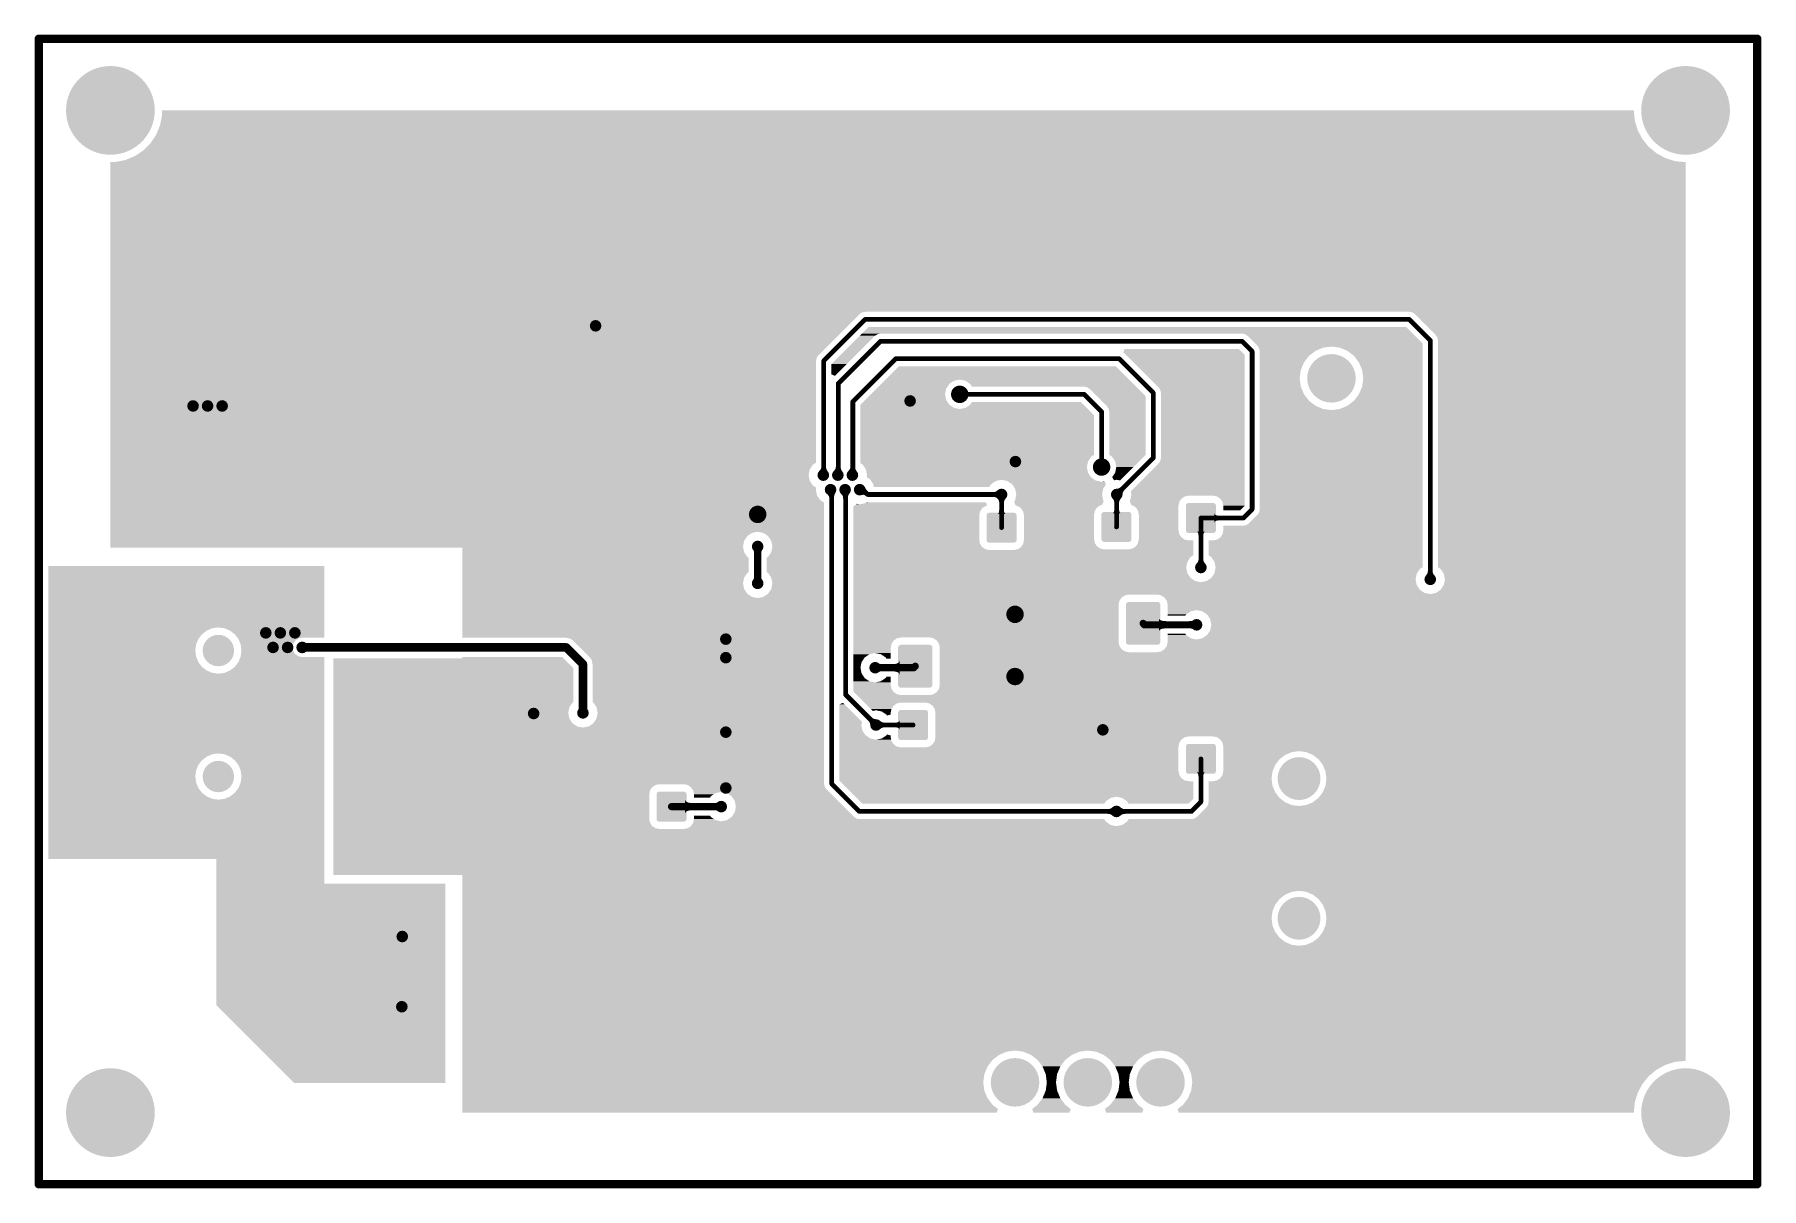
# Model space of a CAD drawing. Header units: millimetres. Extents: x -0.01 to 2.37, y -0.01 to 1.58.
import ezdxf

# ---------------------------------------------------------------- set-up
doc = ezdxf.new("R2010")
doc.units = ezdxf.units.MM
doc.layers.get('0').update_dxf_attribs({"linetype": 'CONTINUOUS', "lineweight": 0})
for name, color, linetype, lineweight in [('PCB_KUR_GBL', 10, 'CONTINUOUS', 0), ('PCB_KUR_GBP', 170, 'CONTINUOUS', 0), ('PCB_KUR_GBS', 176, 'CONTINUOUS', 0), ('PCB_KUR_GKO', 130, 'CONTINUOUS', 0), ('PCB_KUR_TXT', 254, 'CONTINUOUS', 0)]:
    doc.layers.add(name, color=color, linetype=linetype, lineweight=lineweight)

# ---------------------------------------------------------------- blocks, each defined once
blk = doc.blocks.new('CUSTOM_4')
for points in [[(-0.0187, -0.0168), (-0.0187, 0.0168), (0.0187, -0.0168), (0.0187, 0.0168)], [(-0.0186, 0.0172), (-0.0181, 0.018), (0.0185, 0.0172), (0.0182, 0.018)], [(-0.0186, 0.0168), (-0.0186, 0.0172), (0.0186, 0.0168), (0.0185, 0.0172)], [(-0.0181, 0.018), (-0.018, 0.0182), (0.0182, 0.018), (0.0178, 0.0182)], [(-0.018, 0.0182), (-0.017, 0.0186), (0.0178, 0.0182), (0.0172, 0.0186)], [(-0.017, 0.0186), (-0.0168, 0.0186), (0.0172, 0.0186), (0.0168, 0.0186)], [(-0.0168, 0.0186), (-0.0168, 0.0187), (0.0168, 0.0186), (0.0168, 0.0187)], [(-0.0185, -0.0172), (-0.0186, -0.0168), (0.0186, -0.0172), (0.0186, -0.0168)], [(-0.0182, -0.018), (-0.0185, -0.0172), (0.0181, -0.018), (0.0186, -0.0172)], [(-0.0178, -0.0182), (-0.0182, -0.018), (0.018, -0.0182), (0.0181, -0.018)], [(-0.0172, -0.0186), (-0.0178, -0.0182), (0.017, -0.0186), (0.018, -0.0182)], [(-0.0168, -0.0186), (-0.0172, -0.0186), (0.0168, -0.0186), (0.017, -0.0186)], [(-0.0168, -0.0187), (-0.0168, -0.0186), (0.0168, -0.0187), (0.0168, -0.0186)]]:
    blk.add_solid(points)
blk = doc.blocks.new('CUSTOM_5')
for points in [[(-0.0216, 0.0254), (-0.0215, 0.0261), (0.0216, 0.0254), (0.0214, 0.0261)], [(-0.0216, -0.0254), (-0.0216, 0.0254), (0.0216, -0.0254), (0.0216, 0.0254)], [(-0.0215, 0.0261), (-0.0211, 0.0266), (0.0214, 0.0261), (0.0213, 0.0266)], [(-0.0211, 0.0266), (-0.0207, 0.0272), (0.0213, 0.0266), (0.0206, 0.0272)], [(-0.0207, 0.0272), (-0.0199, 0.0274), (0.0206, 0.0272), (0.0202, 0.0274)], [(-0.0199, 0.0274), (-0.0195, 0.0275), (0.0202, 0.0274), (0.0195, 0.0275)], [(-0.0214, -0.0261), (-0.0216, -0.0254), (0.0215, -0.0261), (0.0216, -0.0254)], [(-0.0213, -0.0266), (-0.0214, -0.0261), (0.0211, -0.0266), (0.0215, -0.0261)], [(-0.0206, -0.0272), (-0.0213, -0.0266), (0.0207, -0.0272), (0.0211, -0.0266)], [(-0.0202, -0.0274), (-0.0206, -0.0272), (0.0199, -0.0274), (0.0207, -0.0272)], [(-0.0195, -0.0275), (-0.0202, -0.0274), (0.0195, -0.0275), (0.0199, -0.0274)]]:
    blk.add_solid(points)
blk = doc.blocks.new('CUSTOM_10')
for points in [[(-0.0187, -0.0168), (-0.0187, 0.0168), (0.0187, -0.0168), (0.0187, 0.0168)], [(-0.0186, 0.0172), (-0.0181, 0.018), (0.0185, 0.0172), (0.0182, 0.018)], [(-0.0186, 0.0168), (-0.0186, 0.0172), (0.0186, 0.0168), (0.0185, 0.0172)], [(-0.0181, 0.018), (-0.018, 0.0182), (0.0182, 0.018), (0.0178, 0.0182)], [(-0.018, 0.0182), (-0.017, 0.0186), (0.0178, 0.0182), (0.0172, 0.0186)], [(-0.017, 0.0186), (-0.0168, 0.0186), (0.0172, 0.0186), (0.0168, 0.0186)], [(-0.0168, 0.0186), (-0.0168, 0.0187), (0.0168, 0.0186), (0.0168, 0.0187)], [(-0.0185, -0.0172), (-0.0186, -0.0168), (0.0186, -0.0172), (0.0186, -0.0168)], [(-0.0182, -0.018), (-0.0185, -0.0172), (0.0181, -0.018), (0.0186, -0.0172)], [(-0.0178, -0.0182), (-0.0182, -0.018), (0.018, -0.0182), (0.0181, -0.018)], [(-0.0172, -0.0186), (-0.0178, -0.0182), (0.017, -0.0186), (0.018, -0.0182)], [(-0.0168, -0.0186), (-0.0172, -0.0186), (0.0168, -0.0186), (0.017, -0.0186)], [(-0.0168, -0.0187), (-0.0168, -0.0186), (0.0168, -0.0187), (0.0168, -0.0186)]]:
    blk.add_solid(points)
blk = doc.blocks.new('ROUND_6')
h = blk.add_hatch(color=256)
edge = h.paths.add_edge_path(flags=0)
edge.add_arc((0, 0), 0.012, 0, 360)
blk = doc.blocks.new('ROUND_9')
h = blk.add_hatch(color=256)
edge = h.paths.add_edge_path(flags=0)
edge.add_arc((0, 0), 0.0256, 0, 360)
blk = doc.blocks.new('ROUND_11')
h = blk.add_hatch(color=256)
edge = h.paths.add_edge_path(flags=0)
edge.add_arc((0, 0), 0.0315, 0, 360)
blk = doc.blocks.new('ROUND_12')
h = blk.add_hatch(color=256)
edge = h.paths.add_edge_path(flags=0)
edge.add_arc((0, 0), 0.059, 0, 360)
blk = doc.blocks.new('ROUND_14')
h = blk.add_hatch(color=256)
edge = h.paths.add_edge_path(flags=0)
edge.add_arc((0, 0), 0.0197, 0, 360)
blk = doc.blocks.new('SQUARE_15')
blk.add_solid([(0.0315, 0.0315), (0.0315, -0.0315), (-0.0315, 0.0315), (-0.0315, -0.0315)])
blk = doc.blocks.new('ROUND_16')
h = blk.add_hatch(color=256)
edge = h.paths.add_edge_path(flags=0)
edge.add_arc((0, 0), 0.008, 0, 360)
blk = doc.blocks.new('ROUND_3')
h = blk.add_hatch(color=256)
edge = h.paths.add_edge_path(flags=0)
edge.add_arc((0, 0), 0.0059, 0, 360)
blk = doc.blocks.new('ROUND_7')
h = blk.add_hatch(color=256)
edge = h.paths.add_edge_path(flags=0)
edge.add_arc((0, 0), 0.00325, 0, 360)
blk = doc.blocks.new('ROUND_8')
h = blk.add_hatch(color=256)
edge = h.paths.add_edge_path(flags=0)
edge.add_arc((0, 0), 0.005, 0, 360)
blk = doc.blocks.new('CUSTOM_19')
for points in [[(-0.0206, 0.0175), (-0.0201, 0.0185), (0.0205, 0.0175), (0.0202, 0.0185)], [(-0.0206, 0.0168), (-0.0206, 0.0175), (0.0206, 0.0168), (0.0205, 0.0175)], [(-0.0206, -0.0168), (-0.0206, 0.0168), (0.0206, -0.0168), (0.0206, 0.0168)], [(-0.0201, 0.0185), (-0.0199, 0.0191), (0.0202, 0.0185), (0.0198, 0.0191)], [(-0.0199, 0.0191), (-0.019, 0.0199), (0.0198, 0.0191), (0.0191, 0.0199)], [(-0.019, 0.0199), (-0.0185, 0.0202), (0.0191, 0.0199), (0.0183, 0.0202)], [(-0.0185, 0.0202), (-0.0171, 0.0206), (0.0183, 0.0202), (0.0175, 0.0206)], [(-0.0171, 0.0206), (-0.0168, 0.0206), (0.0175, 0.0206), (0.0168, 0.0206)], [(-0.0205, -0.0175), (-0.0206, -0.0168), (0.0206, -0.0175), (0.0206, -0.0168)], [(-0.0202, -0.0185), (-0.0205, -0.0175), (0.0201, -0.0185), (0.0206, -0.0175)], [(-0.0198, -0.0191), (-0.0202, -0.0185), (0.0199, -0.0191), (0.0201, -0.0185)], [(-0.0191, -0.0199), (-0.0198, -0.0191), (0.019, -0.0199), (0.0199, -0.0191)], [(-0.0183, -0.0202), (-0.0191, -0.0199), (0.0185, -0.0202), (0.019, -0.0199)], [(-0.0175, -0.0206), (-0.0183, -0.0202), (0.0171, -0.0206), (0.0185, -0.0202)], [(-0.0168, -0.0206), (-0.0175, -0.0206), (0.0168, -0.0206), (0.0171, -0.0206)]]:
    blk.add_solid(points)
blk = doc.blocks.new('CUSTOM_20')
for points in [[(-0.0236, 0.0254), (-0.0235, 0.0264), (0.0236, 0.0254), (0.0234, 0.0264)], [(-0.0236, 0.0251), (-0.0236, 0.0254), (0.0236, 0.0251), (0.0236, 0.0254)], [(-0.0236, 0.0248), (-0.0236, 0.0251), (0.0236, 0.0248), (0.0236, 0.0251)], [(-0.0236, -0.0248), (-0.0236, 0.0248), (0.0236, -0.0248), (0.0236, 0.0248)], [(-0.0235, 0.0264), (-0.0231, 0.0272), (0.0234, 0.0264), (0.0233, 0.0272)], [(-0.0231, 0.0272), (-0.0227, 0.028), (0.0233, 0.0272), (0.0226, 0.028)], [(-0.0227, 0.028), (-0.022, 0.0286), (0.0226, 0.028), (0.0221, 0.0286)], [(-0.022, 0.0286), (-0.0213, 0.0292), (0.0221, 0.0286), (0.0211, 0.0292)], [(-0.0213, 0.0292), (-0.0201, 0.0294), (0.0211, 0.0292), (0.0205, 0.0294)], [(-0.0201, 0.0294), (-0.0195, 0.0295), (0.0205, 0.0294), (0.0195, 0.0295)], [(-0.0236, -0.0251), (-0.0236, -0.0248), (0.0236, -0.0251), (0.0236, -0.0248)], [(-0.0236, -0.0254), (-0.0236, -0.0251), (0.0236, -0.0254), (0.0236, -0.0251)], [(-0.0234, -0.0264), (-0.0236, -0.0254), (0.0235, -0.0264), (0.0236, -0.0254)], [(-0.0233, -0.0272), (-0.0234, -0.0264), (0.0231, -0.0272), (0.0235, -0.0264)], [(-0.0226, -0.028), (-0.0233, -0.0272), (0.0227, -0.028), (0.0231, -0.0272)], [(-0.0221, -0.0286), (-0.0226, -0.028), (0.022, -0.0286), (0.0227, -0.028)], [(-0.0211, -0.0292), (-0.0221, -0.0286), (0.0213, -0.0292), (0.022, -0.0286)], [(-0.0205, -0.0294), (-0.0211, -0.0292), (0.0201, -0.0294), (0.0213, -0.0292)], [(-0.0195, -0.0295), (-0.0205, -0.0294), (0.0195, -0.0295), (0.0201, -0.0294)]]:
    blk.add_solid(points)
blk = doc.blocks.new('CUSTOM_28')
for points in [[(-0.0206, 0.0175), (-0.0201, 0.0185), (0.0205, 0.0175), (0.0202, 0.0185)], [(-0.0206, 0.0168), (-0.0206, 0.0175), (0.0206, 0.0168), (0.0205, 0.0175)], [(-0.0206, -0.0168), (-0.0206, 0.0168), (0.0206, -0.0168), (0.0206, 0.0168)], [(-0.0201, 0.0185), (-0.0199, 0.0191), (0.0202, 0.0185), (0.0198, 0.0191)], [(-0.0199, 0.0191), (-0.019, 0.0199), (0.0198, 0.0191), (0.0191, 0.0199)], [(-0.019, 0.0199), (-0.0185, 0.0202), (0.0191, 0.0199), (0.0183, 0.0202)], [(-0.0185, 0.0202), (-0.0171, 0.0206), (0.0183, 0.0202), (0.0175, 0.0206)], [(-0.0171, 0.0206), (-0.0168, 0.0206), (0.0175, 0.0206), (0.0168, 0.0206)], [(-0.0205, -0.0175), (-0.0206, -0.0168), (0.0206, -0.0175), (0.0206, -0.0168)], [(-0.0202, -0.0185), (-0.0205, -0.0175), (0.0201, -0.0185), (0.0206, -0.0175)], [(-0.0198, -0.0191), (-0.0202, -0.0185), (0.0199, -0.0191), (0.0201, -0.0185)], [(-0.0191, -0.0199), (-0.0198, -0.0191), (0.019, -0.0199), (0.0199, -0.0191)], [(-0.0183, -0.0202), (-0.0191, -0.0199), (0.0185, -0.0202), (0.019, -0.0199)], [(-0.0175, -0.0206), (-0.0183, -0.0202), (0.0171, -0.0206), (0.0185, -0.0202)], [(-0.0168, -0.0206), (-0.0175, -0.0206), (0.0168, -0.0206), (0.0171, -0.0206)]]:
    blk.add_solid(points)
blk = doc.blocks.new('ROUND_17')
h = blk.add_hatch(color=256)
edge = h.paths.add_edge_path(flags=0)
edge.add_arc((0, 0), 0.0295, 0, 360)
blk = doc.blocks.new('ROUND_21')
h = blk.add_hatch(color=256)
edge = h.paths.add_edge_path(flags=0)
edge.add_arc((0, 0), 0.0334, 0, 360)
blk = doc.blocks.new('ROUND_22')
h = blk.add_hatch(color=256)
edge = h.paths.add_edge_path(flags=0)
edge.add_arc((0, 0), 0.061, 0, 360)
blk = doc.blocks.new('ROUND_23')
h = blk.add_hatch(color=256)
edge = h.paths.add_edge_path(flags=0)
edge.add_arc((0, 0), 0.0216, 0, 360)
blk = doc.blocks.new('SQUARE_24')
blk.add_solid([(0.0334, 0.0334), (0.0334, -0.0334), (-0.0334, 0.0334), (-0.0334, -0.0334)])
blk = doc.blocks.new('ROUND_78')
h = blk.add_hatch(color=256)
edge = h.paths.add_edge_path(flags=0)
edge.add_arc((0, 0), 0.006, 0, 360)
blk = doc.blocks.new('ROUND_79')
h = blk.add_hatch(color=256)
edge = h.paths.add_edge_path(flags=0)
edge.add_arc((0, 0), 0.0157, 0, 360)

msp = doc.modelspace()

# ---------------------------------------------------------------- linework, layer by layer
at = {"layer": 'PCB_KUR_GBL', "lineweight": 211}
for points, const_width in [([(1.079, 1.132), (1.136, 1.189)], 0.0065), ([(1.136, 1.189), (1.884, 1.189)], 0.0065), ([(1.884, 1.189), (1.9128, 1.1602)], 0.0065), ([(1.9128, 0.8316), (1.9128, 1.1602)], 0.0065), ([(1.099, 1.101), (1.157, 1.159)], 0.0065), ([(1.157, 1.159), (1.654, 1.159)], 0.0065), ([(1.654, 1.159), (1.668, 1.145)], 0.0065), ([(1.668, 0.928), (1.668, 1.145)], 0.0065), ([(1.079, 0.976), (1.079, 1.132)], 0.0065), ([(1.119, 1.076), (1.178, 1.135)], 0.0065), ([(1.178, 1.135), (1.485, 1.135)], 0.0065), ([(1.485, 1.135), (1.532, 1.088)], 0.0065), ([(1.099, 0.976), (1.099, 1.101)], 0.0065), ([(1.119, 0.976), (1.119, 1.076)], 0.0065), ([(1.266, 1.086), (1.437, 1.086)], 0.0065), ([(1.437, 1.086), (1.461, 1.062)], 0.0065), ([(1.532, 0.9985), (1.532, 1.088)], 0.0065), ([(1.461, 0.986), (1.461, 1.062)], 0.0065), ([(1.4818, 0.9483), (1.532, 0.9985)], 0.0065), ([(1.089, 0.956), (1.09, 0.955)], 0.0065), ([(1.09, 0.5505), (1.09, 0.955)], 0.0065), ([(1.109, 0.6732), (1.109, 0.956)], 0.0065), ([(1.129, 0.956), (1.1316, 0.956)], 0.0065), ([(1.1316, 0.956), (1.1393, 0.9483)], 0.0065), ([(1.1393, 0.9483), (1.3235, 0.9483)], 0.0065), ([(1.3235, 0.9027), (1.3235, 0.9483)], 0.0065), ([(1.4818, 0.904), (1.4818, 0.9483)], 0.0065), ([(1.6559, 0.9159), (1.668, 0.928)], 0.0065), ([(1.4814, 0.9037), (1.4818, 0.904)], 0.0065), ([(1.5975, 0.9159), (1.6559, 0.9159)], 0.0065), ([(1.5975, 0.8479), (1.5975, 0.9159)], 0.0065), ([(0.9882, 0.8261), (0.9882, 0.8768)], 0.01), ([(1.5181, 0.7711), (1.52, 0.7691)], 0.01), ([(1.52, 0.7691), (1.5916, 0.7691)], 0.01), ([(0.362, 0.738), (0.652, 0.738)], 0.0118), ([(0.652, 0.738), (0.725, 0.738)], 0.0118), ([(0.725, 0.738), (0.748, 0.715)], 0.0118), ([(0.748, 0.648), (0.748, 0.715)], 0.0118), ([(1.1497, 0.7101), (1.2028, 0.7101)], 0.01), ([(1.2028, 0.7101), (1.2048, 0.7121)], 0.01), ([(1.109, 0.6732), (1.1509, 0.6313)], 0.0065), ([(1.1509, 0.6313), (1.2019, 0.6313)], 0.0065), ([(1.5975, 0.5255), (1.5975, 0.5848)], 0.0065), ([(1.09, 0.5505), (1.128, 0.5125)], 0.0065), ([(0.8698, 0.5191), (0.9381, 0.5191)], 0.01), ([(1.5845, 0.5125), (1.5975, 0.5255)], 0.0065), ([(1.128, 0.5125), (1.4814, 0.5125)], 0.0065), ([(1.4814, 0.5125), (1.5845, 0.5125)], 0.0065)]:
    msp.add_lwpolyline(points, dxfattribs=dict(at, const_width=const_width))
at = {"layer": 'PCB_KUR_GBL'}
for points in [[(0.1693, 1.4694), (0.1693, 1.4764), (2.1933, 1.4694), (2.1926, 1.4764)], [(0.3756, 1.4764), (0.582, 1.4764), (2.1926, 1.4764), (0.582, 1.4764)], [(0.1612, 1.4428), (0.1638, 1.4491), (2.2014, 1.4428), (2.198, 1.4491)], [(0.1638, 1.4491), (0.1666, 1.4557), (2.198, 1.4491), (2.196, 1.4557)], [(0.1666, 1.4557), (0.1679, 1.4625), (2.196, 1.4557), (2.1939, 1.4625)], [(0.1679, 1.4625), (0.1693, 1.4694), (2.1939, 1.4625), (2.1933, 1.4694)], [(0.1436, 1.4213), (0.1483, 1.426), (2.2192, 1.4213), (2.2134, 1.426)], [(0.1483, 1.426), (0.1535, 1.4312), (2.2134, 1.426), (2.2092, 1.4312)], [(0.1535, 1.4312), (0.1572, 1.4368), (2.2092, 1.4312), (2.2046, 1.4368)], [(0.1572, 1.4368), (0.1612, 1.4428), (2.2046, 1.4368), (2.2014, 1.4428)], [(0.0984, 1.4052), (0.0984, 1.4055), (2.2638, 1.4052), (2.2606, 1.4055)], [(0.0984, 1.1995), (0.0984, 1.4052), (2.2638, 1.1995), (2.2638, 1.4052)], [(0.1054, 1.4055), (0.1105, 1.4065), (2.2606, 1.4055), (2.2499, 1.4065)], [(0.1105, 1.4065), (0.1191, 1.4082), (2.2499, 1.4065), (2.2443, 1.4082)], [(0.1191, 1.4082), (0.1248, 1.4106), (2.2443, 1.4082), (2.2365, 1.4106)], [(0.1248, 1.4106), (0.132, 1.4136), (2.2365, 1.4106), (2.2309, 1.4136)], [(0.132, 1.4136), (0.1374, 1.4172), (2.2309, 1.4136), (2.2242, 1.4172)], [(0.1374, 1.4172), (0.1436, 1.4213), (2.2242, 1.4172), (2.2192, 1.4213)], [(0.0984, 1.1987), (0.0984, 1.1995), (1.1319, 1.1987), (1.136, 1.1995)], [(0.0984, 1.1995), (0.0984, 1.1995), (1.136, 1.1995), (1.884, 1.1995)], [(0.0984, 1.1965), (0.0984, 1.1987), (1.1285, 1.1965), (1.1319, 1.1987)], [(0.0984, 1.1395), (0.0984, 1.1965), (1.0715, 1.1395), (1.1285, 1.1965)], [(1.888, 1.1987), (1.884, 1.1995), (2.2638, 1.1987), (2.2638, 1.1995)], [(1.8915, 1.1965), (1.888, 1.1987), (2.2638, 1.1965), (2.2638, 1.1987)], [(1.9202, 1.1677), (1.8915, 1.1965), (2.2638, 1.1677), (2.2638, 1.1965)], [(1.0895, 1.1277), (1.1283, 1.1665), (1.1108, 1.1277), (1.1495, 1.1665)], [(1.1283, 1.1665), (1.1305, 1.1687), (1.1495, 1.1665), (1.153, 1.1687)], [(1.1305, 1.1687), (1.1313, 1.1695), (1.153, 1.1687), (1.157, 1.1695)], [(1.1313, 1.1695), (1.1403, 1.1785), (1.8886, 1.1695), (1.8796, 1.1785)], [(1.1313, 1.1695), (1.1313, 1.1695), (1.157, 1.1695), (1.654, 1.1695)], [(1.658, 1.1687), (1.654, 1.1695), (1.8894, 1.1687), (1.8886, 1.1695)], [(1.6615, 1.1665), (1.658, 1.1687), (1.8916, 1.1665), (1.8894, 1.1687)], [(1.6721, 1.1559), (1.6615, 1.1665), (1.9022, 1.1559), (1.8916, 1.1665)], [(1.9225, 1.1643), (1.9202, 1.1677), (2.2638, 1.1643), (2.2638, 1.1677)], [(1.9233, 1.1602), (1.9225, 1.1643), (2.2638, 1.1602), (2.2638, 1.1643)], [(1.4909, 1.1435), (1.4925, 1.1485), (1.6546, 1.1435), (1.6496, 1.1485)], [(1.4925, 1.1425), (1.4909, 1.1435), (1.6556, 1.1425), (1.6546, 1.1435)], [(1.4944, 1.1406), (1.4925, 1.1425), (1.6575, 1.1406), (1.6556, 1.1425)], [(1.5395, 1.0955), (1.4944, 1.1406), (1.6575, 1.0955), (1.6575, 1.1406)], [(1.6755, 1.1525), (1.6721, 1.1559), (1.9022, 1.1525), (1.9022, 1.1559)], [(1.676, 1.1517), (1.6755, 1.1525), (1.9022, 1.1517), (1.9022, 1.1525)], [(1.6769, 1.1502), (1.676, 1.1517), (1.7657, 1.1502), (1.777, 1.1517)], [(1.6777, 1.149), (1.6769, 1.1502), (1.7628, 1.149), (1.7657, 1.1502)], [(1.6783, 1.1458), (1.6777, 1.149), (1.7552, 1.1458), (1.7628, 1.149)], [(1.6785, 1.145), (1.6783, 1.1458), (1.7541, 1.145), (1.7552, 1.1458)], [(1.6785, 1.1389), (1.6785, 1.145), (1.7461, 1.1389), (1.7541, 1.145)], [(1.7883, 1.1502), (1.777, 1.1517), (1.9022, 1.1502), (1.9022, 1.1517)], [(1.7988, 1.1458), (1.7883, 1.1502), (1.9022, 1.1458), (1.9022, 1.1502)], [(1.8079, 1.1389), (1.7988, 1.1458), (1.9022, 1.1389), (1.9022, 1.1458)], [(1.9233, 0.8483), (1.9233, 1.1602), (2.2638, 0.8483), (2.2638, 1.1602)], [(0.0984, 1.1361), (0.0984, 1.1395), (1.0693, 1.1361), (1.0715, 1.1395)], [(0.0984, 1.132), (0.0984, 1.1361), (1.0685, 1.132), (1.0693, 1.1361)], [(0.0984, 0.9921), (0.0984, 1.132), (1.0685, 0.9921), (1.0685, 1.132)], [(1.0895, 1.1135), (1.0895, 1.1277), (1.0966, 1.1135), (1.1108, 1.1277)], [(1.1641, 1.1062), (1.1824, 1.1245), (1.4989, 1.1062), (1.4806, 1.1245)], [(1.6785, 1.1298), (1.6785, 1.1389), (1.7392, 1.1298), (1.7461, 1.1389)], [(1.6785, 1.1193), (1.6785, 1.1298), (1.7348, 1.1193), (1.7392, 1.1298)], [(1.6785, 1.108), (1.6785, 1.1193), (1.7333, 1.108), (1.7348, 1.1193)], [(1.8148, 1.1298), (1.8079, 1.1389), (1.9022, 1.1298), (1.9022, 1.1389)], [(1.8192, 1.1193), (1.8148, 1.1298), (1.9022, 1.1193), (1.9022, 1.1298)], [(1.8207, 1.108), (1.8192, 1.1193), (1.9022, 1.108), (1.9022, 1.1193)], [(1.0945, 1.1114), (1.0895, 1.1135), (1.0945, 1.1114), (1.0966, 1.1135)], [(1.1439, 1.086), (1.1516, 1.0937), (1.2458, 1.086), (1.2473, 1.0937)], [(1.1516, 1.0937), (1.1582, 1.1003), (1.2473, 1.0937), (1.2517, 1.1003)], [(1.1582, 1.1003), (1.1626, 1.1047), (1.2517, 1.1003), (1.2583, 1.1047)], [(1.1626, 1.1047), (1.1641, 1.1062), (1.2583, 1.1047), (1.266, 1.1062)], [(1.2737, 1.1047), (1.266, 1.1062), (1.5004, 1.1047), (1.4989, 1.1062)], [(1.2803, 1.1003), (1.2737, 1.1047), (1.5048, 1.1003), (1.5004, 1.1047)], [(1.2828, 1.0965), (1.2803, 1.1003), (1.5086, 1.0965), (1.5048, 1.1003)], [(1.441, 1.0957), (1.437, 1.0965), (1.5094, 1.0957), (1.5086, 1.0965)], [(1.4445, 1.0935), (1.441, 1.0957), (1.5116, 1.0935), (1.5094, 1.0957)], [(1.4544, 1.0836), (1.4445, 1.0935), (1.5215, 1.0836), (1.5116, 1.0935)], [(1.5417, 1.092), (1.5395, 1.0955), (1.6575, 1.092), (1.6575, 1.0955)], [(1.6785, 1.0967), (1.6785, 1.108), (1.7348, 1.0967), (1.7333, 1.108)], [(1.6785, 1.0862), (1.6785, 1.0967), (1.7392, 1.0862), (1.7348, 1.0967)], [(1.8148, 1.0862), (1.8192, 1.0967), (1.9022, 1.0862), (1.9022, 1.0967)], [(1.8192, 1.0967), (1.8207, 1.108), (1.9022, 1.0967), (1.9022, 1.108)], [(1.1295, 1.0716), (1.1296, 1.0717), (1.2518, 1.0716), (1.2517, 1.0717)], [(1.1295, 1.0673), (1.1295, 1.0716), (1.2583, 1.0673), (1.2519, 1.0716)], [(1.1295, 1.0716), (1.1295, 1.0716), (1.2519, 1.0716), (1.2518, 1.0716)], [(1.1296, 1.0717), (1.1362, 1.0783), (1.2517, 1.0717), (1.2473, 1.0783)], [(1.1362, 1.0783), (1.1439, 1.086), (1.2473, 1.0783), (1.2458, 1.086)], [(1.2717, 1.0912), (1.2717, 1.0916), (1.2722, 1.0912), (1.2717, 1.0916)], [(1.2717, 1.0908), (1.2717, 1.0912), (1.2727, 1.0908), (1.2722, 1.0912)], [(1.2717, 1.0904), (1.2717, 1.0908), (1.2733, 1.0904), (1.2727, 1.0908)], [(1.2717, 1.0901), (1.2717, 1.0904), (1.2738, 1.0901), (1.2733, 1.0904)], [(1.2717, 1.0898), (1.2717, 1.0901), (1.2745, 1.0898), (1.2738, 1.0901)], [(1.2717, 1.0896), (1.2717, 1.0898), (1.2751, 1.0896), (1.2745, 1.0898)], [(1.2717, 1.0895), (1.2717, 1.0896), (1.2758, 1.0895), (1.2751, 1.0896)], [(1.2717, 1.0893), (1.2717, 1.0895), (1.2765, 1.0893), (1.2758, 1.0895)], [(1.2717, 1.0892), (1.2717, 1.0893), (1.2781, 1.0892), (1.2773, 1.0893)], [(1.2717, 1.0827), (1.2717, 1.0892), (1.2781, 1.0827), (1.2781, 1.0892)], [(1.2717, 1.0825), (1.2717, 1.0827), (1.2758, 1.0825), (1.2765, 1.0827)], [(1.2717, 1.0827), (1.2717, 1.0827), (1.2765, 1.0827), (1.2773, 1.0827)], [(1.2717, 1.0824), (1.2717, 1.0825), (1.2751, 1.0824), (1.2758, 1.0825)], [(1.2717, 1.0822), (1.2717, 1.0824), (1.2745, 1.0822), (1.2751, 1.0824)], [(1.2717, 1.0819), (1.2717, 1.0822), (1.2738, 1.0819), (1.2745, 1.0822)], [(1.2717, 1.0816), (1.2717, 1.0819), (1.2733, 1.0816), (1.2738, 1.0819)], [(1.2717, 1.0812), (1.2717, 1.0816), (1.2727, 1.0812), (1.2733, 1.0816)], [(1.2717, 1.0808), (1.2717, 1.0812), (1.2722, 1.0808), (1.2727, 1.0812)], [(1.2717, 1.0804), (1.2717, 1.0808), (1.2717, 1.0804), (1.2722, 1.0808)], [(1.2737, 1.0673), (1.2803, 1.0717), (1.4408, 1.0673), (1.4364, 1.0717)], [(1.2803, 1.0717), (1.2828, 1.0755), (1.4364, 1.0717), (1.4326, 1.0755)], [(1.4685, 1.0695), (1.4544, 1.0836), (1.5215, 1.0695), (1.5215, 1.0836)], [(1.4707, 1.066), (1.4685, 1.0695), (1.5215, 1.066), (1.5215, 1.0695)], [(1.5425, 1.088), (1.5417, 1.092), (1.6575, 1.088), (1.6575, 1.092)], [(1.5425, 0.9985), (1.5425, 1.088), (1.6575, 0.9985), (1.6575, 1.088)], [(1.6785, 1.0771), (1.6785, 1.0862), (1.7461, 1.0771), (1.7392, 1.0862)], [(1.6785, 1.0702), (1.6785, 1.0771), (1.7552, 1.0702), (1.7461, 1.0771)], [(1.6785, 1.0658), (1.6785, 1.0702), (1.7657, 1.0658), (1.7552, 1.0702)], [(1.7883, 1.0658), (1.7988, 1.0702), (1.9022, 1.0658), (1.9022, 1.0702)], [(1.7988, 1.0702), (1.8079, 1.0771), (1.9022, 1.0702), (1.9022, 1.0771)], [(1.8079, 1.0771), (1.8148, 1.0862), (1.9022, 1.0771), (1.9022, 1.0862)], [(1.1295, 1.0658), (1.1295, 1.0673), (1.266, 1.0658), (1.2583, 1.0673)], [(1.1295, 1.0576), (1.1295, 1.0658), (1.4505, 1.0576), (1.4423, 1.0658)], [(1.1295, 1.0028), (1.1295, 1.0576), (1.4505, 1.0028), (1.4505, 1.0576)], [(1.266, 1.0658), (1.2737, 1.0673), (1.4423, 1.0658), (1.4408, 1.0673)], [(1.4715, 1.062), (1.4707, 1.066), (1.5215, 1.062), (1.5215, 1.066)], [(1.4715, 1.0029), (1.4715, 1.062), (1.5215, 1.0029), (1.5215, 1.062)], [(1.6785, 1.0643), (1.6785, 1.0658), (1.777, 1.0643), (1.7657, 1.0658)], [(1.6785, 0.928), (1.6785, 1.0643), (1.9022, 0.928), (1.9022, 1.0643)], [(1.777, 1.0643), (1.7883, 1.0658), (1.9022, 1.0643), (1.9022, 1.0658)], [(1.1295, 1.0003), (1.1295, 1.0028), (1.4467, 1.0003), (1.4505, 1.0028)], [(1.1295, 0.9937), (1.1295, 1.0003), (1.4423, 0.9937), (1.4467, 1.0003)], [(1.4577, 0.9973), (1.4577, 0.9981), (1.4643, 0.9973), (1.4642, 0.9981)], [(1.4577, 0.9965), (1.4577, 0.9973), (1.4643, 0.9965), (1.4643, 0.9973)], [(1.4715, 1.0028), (1.4715, 1.0029), (1.5214, 1.0028), (1.5215, 1.0029)], [(1.4753, 1.0003), (1.4715, 1.0028), (1.5189, 1.0003), (1.5214, 1.0028)], [(1.4797, 0.9937), (1.4753, 1.0003), (1.5123, 0.9937), (1.5189, 1.0003)], [(1.5417, 0.9945), (1.5425, 0.9985), (1.6575, 0.9945), (1.6575, 0.9985)], [(0.0984, 0.9892), (0.0984, 0.9921), (1.0641, 0.9892), (1.0685, 0.9921)], [(0.0984, 0.9827), (0.0984, 0.9892), (1.0597, 0.9827), (1.0641, 0.9892)], [(0.0984, 0.9749), (0.0984, 0.9827), (1.0582, 0.9749), (1.0597, 0.9827)], [(0.0984, 0.9672), (0.0984, 0.9749), (1.0597, 0.9672), (1.0582, 0.9749)], [(1.0732, 0.9811), (1.0735, 0.9813), (1.0837, 0.9811), (1.0836, 0.9813)], [(1.0782, 0.9807), (1.0732, 0.9811), (1.084, 0.9807), (1.0837, 0.9811)], [(1.0735, 0.9813), (1.0737, 0.9815), (1.0836, 0.9813), (1.0835, 0.9815)], [(1.0737, 0.9815), (1.0739, 0.9818), (1.0835, 0.9815), (1.0833, 0.9818)], [(1.0739, 0.9818), (1.0741, 0.982), (1.0833, 0.9818), (1.0832, 0.982)], [(1.0741, 0.982), (1.0745, 0.9825), (1.0832, 0.982), (1.083, 0.9825)], [(1.0745, 0.9825), (1.0748, 0.9831), (1.083, 0.9825), (1.0828, 0.9831)], [(1.0748, 0.9831), (1.0751, 0.9837), (1.0828, 0.9831), (1.0826, 0.9837)], [(1.0751, 0.9838), (1.0753, 0.9843), (1.0826, 0.9838), (1.0825, 0.9843)], [(1.0751, 0.9837), (1.0751, 0.9838), (1.0826, 0.9837), (1.0826, 0.9838)], [(1.0753, 0.9843), (1.0754, 0.9845), (1.0825, 0.9843), (1.0824, 0.9845)], [(1.0754, 0.9845), (1.0755, 0.985), (1.0824, 0.9845), (1.0823, 0.985)], [(1.0755, 0.9852), (1.0756, 0.9857), (1.0823, 0.9852), (1.0823, 0.9857)], [(1.0755, 0.985), (1.0755, 0.9852), (1.0823, 0.985), (1.0823, 0.9852)], [(1.0756, 0.986), (1.0757, 0.9865), (1.0823, 0.986), (1.0822, 0.9865)], [(1.0756, 0.9857), (1.0756, 0.986), (1.0823, 0.9857), (1.0823, 0.986)], [(1.0757, 0.9868), (1.0757, 0.9873), (1.0822, 0.9868), (1.0757, 0.9873)], [(1.0757, 0.9865), (1.0757, 0.9868), (1.0822, 0.9865), (1.0822, 0.9868)], [(1.0844, 0.9802), (1.0782, 0.9807), (1.0844, 0.9802), (1.084, 0.9807)], [(1.0932, 0.9811), (1.0935, 0.9813), (1.1037, 0.9811), (1.1036, 0.9813)], [(1.0982, 0.9807), (1.0932, 0.9811), (1.104, 0.9807), (1.1037, 0.9811)], [(1.0935, 0.9813), (1.0937, 0.9815), (1.1036, 0.9813), (1.1035, 0.9815)], [(1.0937, 0.9815), (1.0939, 0.9818), (1.1035, 0.9815), (1.1033, 0.9818)], [(1.0939, 0.9818), (1.0941, 0.982), (1.1033, 0.9818), (1.1032, 0.982)], [(1.0941, 0.982), (1.0945, 0.9825), (1.1032, 0.982), (1.103, 0.9825)], [(1.0945, 0.9825), (1.0948, 0.9831), (1.103, 0.9825), (1.1028, 0.9831)], [(1.0948, 0.9831), (1.0951, 0.9837), (1.1028, 0.9831), (1.1026, 0.9837)], [(1.0951, 0.9838), (1.0953, 0.9843), (1.1026, 0.9838), (1.1025, 0.9843)], [(1.0951, 0.9837), (1.0951, 0.9838), (1.1026, 0.9837), (1.1026, 0.9838)], [(1.0953, 0.9843), (1.0954, 0.9845), (1.1025, 0.9843), (1.1024, 0.9845)], [(1.0954, 0.9845), (1.0955, 0.985), (1.1024, 0.9845), (1.1023, 0.985)], [(1.0955, 0.9852), (1.0956, 0.9857), (1.1023, 0.9852), (1.1023, 0.9857)], [(1.0955, 0.985), (1.0955, 0.9852), (1.1023, 0.985), (1.1023, 0.9852)], [(1.0956, 0.986), (1.0957, 0.9865), (1.1023, 0.986), (1.1022, 0.9865)], [(1.0956, 0.9857), (1.0956, 0.986), (1.1023, 0.9857), (1.1023, 0.986)], [(1.0957, 0.9868), (1.0957, 0.9873), (1.1022, 0.9868), (1.0957, 0.9873)], [(1.0957, 0.9865), (1.0957, 0.9868), (1.1022, 0.9865), (1.1022, 0.9868)], [(1.1044, 0.9802), (1.0982, 0.9807), (1.1044, 0.9802), (1.104, 0.9807)], [(1.1132, 0.9811), (1.1135, 0.9813), (1.1237, 0.9811), (1.1236, 0.9813)], [(1.1182, 0.9807), (1.1132, 0.9811), (1.124, 0.9807), (1.1237, 0.9811)], [(1.1135, 0.9813), (1.1137, 0.9815), (1.1236, 0.9813), (1.1235, 0.9815)], [(1.1137, 0.9815), (1.1139, 0.9818), (1.1235, 0.9815), (1.1233, 0.9818)], [(1.1139, 0.9818), (1.1141, 0.982), (1.1233, 0.9818), (1.1232, 0.982)], [(1.1141, 0.982), (1.1145, 0.9825), (1.1232, 0.982), (1.123, 0.9825)], [(1.1145, 0.9825), (1.1148, 0.9831), (1.123, 0.9825), (1.1228, 0.9831)], [(1.1148, 0.9831), (1.1151, 0.9837), (1.1228, 0.9831), (1.1226, 0.9837)], [(1.1151, 0.9838), (1.1153, 0.9843), (1.1226, 0.9838), (1.1225, 0.9843)], [(1.1151, 0.9837), (1.1151, 0.9838), (1.1226, 0.9837), (1.1226, 0.9838)], [(1.1153, 0.9843), (1.1154, 0.9845), (1.1225, 0.9843), (1.1224, 0.9845)], [(1.1154, 0.9845), (1.1155, 0.985), (1.1224, 0.9845), (1.1223, 0.985)], [(1.1155, 0.985), (1.1156, 0.9852), (1.1223, 0.985), (1.1223, 0.9852)], [(1.1156, 0.9852), (1.1157, 0.9857), (1.1223, 0.9852), (1.1223, 0.9857)], [(1.1157, 0.9868), (1.1157, 0.9873), (1.1222, 0.9868), (1.1157, 0.9873)], [(1.1157, 0.9865), (1.1157, 0.9868), (1.1222, 0.9865), (1.1222, 0.9868)], [(1.1157, 0.986), (1.1157, 0.9865), (1.1223, 0.986), (1.1222, 0.9865)], [(1.1157, 0.9857), (1.1157, 0.986), (1.1223, 0.9857), (1.1223, 0.986)], [(1.1244, 0.9802), (1.1182, 0.9807), (1.1244, 0.9802), (1.124, 0.9807)], [(1.1295, 0.9913), (1.1295, 0.9937), (1.4418, 0.9913), (1.4423, 0.9937)], [(1.1327, 0.9892), (1.1295, 0.9913), (1.4414, 0.9892), (1.4418, 0.9913)], [(1.1349, 0.986), (1.1327, 0.9892), (1.4408, 0.986), (1.4414, 0.9892)], [(1.1371, 0.9827), (1.1349, 0.986), (1.4414, 0.9827), (1.4408, 0.986)], [(1.1379, 0.9783), (1.1371, 0.9827), (1.4423, 0.9783), (1.4414, 0.9827)], [(1.1386, 0.9749), (1.1379, 0.9783), (1.4446, 0.9749), (1.4423, 0.9783)], [(1.1381, 0.9723), (1.1386, 0.9749), (1.4463, 0.9723), (1.4446, 0.9749)], [(1.4554, 0.9917), (1.4558, 0.9922), (1.4666, 0.9917), (1.4662, 0.9922)], [(1.4554, 0.9917), (1.4554, 0.9917), (1.4554, 0.9917), (1.4666, 0.9917)], [(1.4558, 0.9922), (1.4562, 0.9927), (1.4662, 0.9922), (1.4658, 0.9927)], [(1.4562, 0.9927), (1.4566, 0.9933), (1.4658, 0.9927), (1.4654, 0.9933)], [(1.4566, 0.9933), (1.4569, 0.9938), (1.4654, 0.9933), (1.4651, 0.9938)], [(1.4569, 0.9938), (1.4572, 0.9945), (1.4651, 0.9938), (1.4648, 0.9945)], [(1.4572, 0.9945), (1.4574, 0.9951), (1.4648, 0.9945), (1.4646, 0.9951)], [(1.4574, 0.9951), (1.4575, 0.9958), (1.4646, 0.9951), (1.4645, 0.9958)], [(1.4575, 0.9958), (1.4577, 0.9965), (1.4645, 0.9958), (1.4643, 0.9965)], [(1.4757, 0.9724), (1.4797, 0.9783), (1.491, 0.9724), (1.4969, 0.9783)], [(1.4812, 0.986), (1.4797, 0.9937), (1.5046, 0.986), (1.5123, 0.9937)], [(1.4797, 0.9783), (1.4812, 0.986), (1.4969, 0.9783), (1.5046, 0.986)], [(1.5011, 0.9527), (1.5395, 0.9911), (1.6575, 0.9527), (1.6575, 0.9911)], [(1.5395, 0.9911), (1.5417, 0.9945), (1.6575, 0.9911), (1.6575, 0.9945)], [(0.0984, 0.9607), (0.0984, 0.9672), (1.0641, 0.9607), (1.0597, 0.9672)], [(0.0984, 0.9576), (0.0984, 0.9607), (1.0687, 0.9576), (1.0641, 0.9607)], [(0.0984, 0.9549), (0.0984, 0.9576), (1.0682, 0.9549), (1.0687, 0.9576)], [(0.0984, 0.9472), (0.0984, 0.9549), (1.0697, 0.9472), (1.0682, 0.9549)], [(1.0898, 0.9494), (1.0922, 0.9499), (1.0944, 0.9494), (1.0947, 0.9499)], [(1.0922, 0.9499), (1.095, 0.9505), (1.0947, 0.9499), (1.095, 0.9505)], [(1.1082, 0.9492), (1.1144, 0.9497), (1.114, 0.9492), (1.1144, 0.9497)], [(1.1316, 0.9479), (1.1336, 0.9524), (1.1378, 0.9479), (1.1397, 0.9524)], [(1.1336, 0.9524), (1.1338, 0.953), (1.1397, 0.9524), (1.1392, 0.953)], [(1.1338, 0.953), (1.1343, 0.9541), (1.1392, 0.953), (1.1382, 0.9541)], [(1.1343, 0.9541), (1.1347, 0.9552), (1.1382, 0.9541), (1.1373, 0.9552)], [(1.1347, 0.9552), (1.135, 0.9558), (1.1373, 0.9552), (1.137, 0.9558)], [(1.135, 0.9558), (1.1354, 0.9568), (1.137, 0.9558), (1.1363, 0.9568)], [(1.1354, 0.9568), (1.1356, 0.9573), (1.1363, 0.9568), (1.1361, 0.9573)], [(1.1356, 0.9573), (1.1359, 0.9579), (1.1361, 0.9573), (1.1359, 0.9579)], [(1.139, 0.9717), (1.1381, 0.9723), (1.4467, 0.9717), (1.4463, 0.9723)], [(1.1427, 0.9692), (1.139, 0.9717), (1.4504, 0.9692), (1.4467, 0.9717)], [(1.1432, 0.9685), (1.1427, 0.9692), (1.4515, 0.9685), (1.4504, 0.9692)], [(1.1443, 0.9669), (1.1432, 0.9685), (1.3158, 0.9669), (1.3235, 0.9685)], [(1.1471, 0.9627), (1.1443, 0.9669), (1.3094, 0.9627), (1.3158, 0.9669)], [(1.1471, 0.9626), (1.1471, 0.9627), (1.3092, 0.9626), (1.3094, 0.9627)], [(1.1478, 0.9588), (1.1471, 0.9626), (1.3067, 0.9588), (1.3092, 0.9626)], [(1.3114, 0.945), (1.3114, 0.9515), (1.3178, 0.945), (1.3178, 0.9515)], [(1.3122, 0.9515), (1.313, 0.9516), (1.3178, 0.9515), (1.3178, 0.9516)], [(1.313, 0.9516), (1.3137, 0.9517), (1.3178, 0.9516), (1.3178, 0.9517)], [(1.3137, 0.9517), (1.3144, 0.9519), (1.3178, 0.9517), (1.3178, 0.9519)], [(1.3144, 0.9519), (1.3151, 0.9521), (1.3178, 0.9519), (1.3178, 0.9521)], [(1.3151, 0.9521), (1.3157, 0.9524), (1.3178, 0.9521), (1.3178, 0.9524)], [(1.3157, 0.9524), (1.3163, 0.9527), (1.3178, 0.9524), (1.3178, 0.9527)], [(1.3163, 0.9527), (1.3168, 0.953), (1.3178, 0.9527), (1.3178, 0.953)], [(1.3168, 0.953), (1.3173, 0.9534), (1.3178, 0.953), (1.3178, 0.9534)], [(1.3173, 0.9534), (1.3178, 0.9539), (1.3178, 0.9534), (1.3178, 0.9539)], [(1.3293, 0.9673), (1.3235, 0.9685), (1.4533, 0.9673), (1.4515, 0.9685)], [(1.3313, 0.9669), (1.3293, 0.9673), (1.4554, 0.9669), (1.4533, 0.9673)], [(1.333, 0.9658), (1.3313, 0.9669), (1.461, 0.9658), (1.4554, 0.9669)], [(1.3351, 0.9644), (1.333, 0.9658), (1.4661, 0.9644), (1.4651, 0.9658)], [(1.3378, 0.9626), (1.3351, 0.9644), (1.4667, 0.9626), (1.4661, 0.9644)], [(1.3383, 0.9619), (1.3378, 0.9626), (1.467, 0.9619), (1.4667, 0.9626)], [(1.3422, 0.956), (1.3383, 0.9619), (1.4631, 0.956), (1.467, 0.9619)], [(1.3437, 0.9483), (1.3422, 0.956), (1.4616, 0.9483), (1.4631, 0.956)], [(1.461, 0.9658), (1.4646, 0.9665), (1.4651, 0.9658), (1.4646, 0.9665)], [(1.4766, 0.9699), (1.4757, 0.9724), (1.4885, 0.9699), (1.491, 0.9724)], [(1.4777, 0.9685), (1.4766, 0.9699), (1.4871, 0.9685), (1.4885, 0.9699)], [(1.4782, 0.9678), (1.4777, 0.9685), (1.4782, 0.9678), (1.4818, 0.9685)], [(1.4862, 0.9676), (1.4818, 0.9685), (1.4862, 0.9676), (1.4871, 0.9685)], [(1.4836, 0.9545), (1.4818, 0.9563), (1.4926, 0.9545), (1.4908, 0.9563)], [(1.4825, 0.9563), (1.4831, 0.9564), (1.4908, 0.9563), (1.4907, 0.9564)], [(1.4831, 0.9564), (1.4838, 0.9565), (1.4907, 0.9564), (1.4906, 0.9565)], [(1.4842, 0.9539), (1.4836, 0.9545), (1.4921, 0.9539), (1.4926, 0.9545)], [(1.4838, 0.9565), (1.4844, 0.9567), (1.4906, 0.9565), (1.4904, 0.9567)], [(1.4847, 0.9534), (1.4842, 0.9539), (1.4916, 0.9534), (1.4921, 0.9539)], [(1.4844, 0.9567), (1.485, 0.957), (1.4904, 0.9567), (1.4901, 0.957)], [(1.4853, 0.9528), (1.4847, 0.9534), (1.4911, 0.9528), (1.4916, 0.9534)], [(1.485, 0.957), (1.4856, 0.9573), (1.4901, 0.957), (1.4898, 0.9573)], [(1.4859, 0.9522), (1.4853, 0.9528), (1.4908, 0.9522), (1.4911, 0.9528)], [(1.4856, 0.9573), (1.4862, 0.9577), (1.4898, 0.9573), (1.4894, 0.9577)], [(1.4866, 0.9515), (1.4859, 0.9522), (1.4905, 0.9515), (1.4908, 0.9522)], [(1.4862, 0.9577), (1.4868, 0.9581), (1.4894, 0.9577), (1.489, 0.9581)], [(1.4872, 0.9509), (1.4866, 0.9515), (1.4902, 0.9509), (1.4905, 0.9515)], [(1.4868, 0.9581), (1.4874, 0.9586), (1.489, 0.9581), (1.4885, 0.9586)], [(1.4878, 0.9503), (1.4872, 0.9509), (1.49, 0.9503), (1.4902, 0.9509)], [(1.4874, 0.9586), (1.488, 0.9591), (1.4885, 0.9586), (1.488, 0.9591)], [(1.4885, 0.9496), (1.4878, 0.9503), (1.4899, 0.9496), (1.49, 0.9503)], [(1.502, 0.9483), (1.5011, 0.9527), (1.6575, 0.9483), (1.6575, 0.9527)], [(0.0984, 0.9407), (0.0984, 0.9472), (1.0741, 0.9407), (1.0697, 0.9472)], [(0.0984, 0.9371), (0.0984, 0.9407), (1.0795, 0.9371), (1.0741, 0.9407)], [(0.0984, 0.9194), (0.0984, 0.9371), (1.0795, 0.9194), (1.0795, 0.9371)], [(1.0841, 0.9482), (1.0869, 0.9488), (1.0939, 0.9482), (1.0941, 0.9488)], [(1.0843, 0.9481), (1.0841, 0.9482), (1.0939, 0.9481), (1.0939, 0.9482)], [(1.0846, 0.9479), (1.0843, 0.9481), (1.0938, 0.9479), (1.0939, 0.9481)], [(1.0849, 0.9475), (1.0846, 0.9479), (1.0937, 0.9475), (1.0938, 0.9479)], [(1.085, 0.9474), (1.0849, 0.9475), (1.0937, 0.9474), (1.0937, 0.9475)], [(1.0854, 0.947), (1.085, 0.9474), (1.0936, 0.947), (1.0937, 0.9474)], [(1.0855, 0.9468), (1.0854, 0.947), (1.0935, 0.9468), (1.0936, 0.947)], [(1.0858, 0.9464), (1.0855, 0.9468), (1.0934, 0.9464), (1.0935, 0.9468)], [(1.086, 0.9461), (1.0858, 0.9464), (1.0934, 0.9461), (1.0934, 0.9464)], [(1.0861, 0.9459), (1.086, 0.9461), (1.0934, 0.9459), (1.0934, 0.9461)], [(1.0863, 0.9453), (1.0861, 0.9459), (1.0933, 0.9453), (1.0934, 0.9459)], [(1.0865, 0.9446), (1.0863, 0.9453), (1.0933, 0.9446), (1.0933, 0.9453)], [(1.0866, 0.9439), (1.0865, 0.9446), (1.0933, 0.9439), (1.0933, 0.9446)], [(1.0866, 0.9438), (1.0866, 0.9439), (1.0933, 0.9438), (1.0933, 0.9439)], [(1.0867, 0.9431), (1.0866, 0.9438), (1.0903, 0.9431), (1.0933, 0.9438)], [(1.0868, 0.9423), (1.0867, 0.9431), (1.0868, 0.9423), (1.0903, 0.9431)], [(1.0869, 0.9488), (1.0898, 0.9494), (1.0941, 0.9488), (1.0944, 0.9494)], [(1.1032, 0.9488), (1.1082, 0.9492), (1.1137, 0.9488), (1.114, 0.9492)], [(1.1035, 0.9486), (1.1032, 0.9488), (1.1136, 0.9486), (1.1137, 0.9488)], [(1.1037, 0.9484), (1.1035, 0.9486), (1.1135, 0.9484), (1.1136, 0.9486)], [(1.104, 0.948), (1.1037, 0.9484), (1.1133, 0.948), (1.1135, 0.9484)], [(1.1041, 0.9479), (1.104, 0.948), (1.1132, 0.9479), (1.1133, 0.948)], [(1.1045, 0.9474), (1.1041, 0.9479), (1.113, 0.9474), (1.1132, 0.9479)], [(1.1048, 0.9468), (1.1045, 0.9474), (1.1128, 0.9468), (1.113, 0.9474)], [(1.1051, 0.9462), (1.1048, 0.9468), (1.1126, 0.9462), (1.1128, 0.9468)], [(1.1051, 0.9461), (1.1051, 0.9462), (1.1126, 0.9461), (1.1126, 0.9462)], [(1.1053, 0.9456), (1.1051, 0.9461), (1.1125, 0.9456), (1.1126, 0.9461)], [(1.1054, 0.9454), (1.1053, 0.9456), (1.1124, 0.9454), (1.1125, 0.9456)], [(1.1055, 0.9449), (1.1054, 0.9454), (1.1123, 0.9449), (1.1124, 0.9454)], [(1.1055, 0.9447), (1.1055, 0.9449), (1.1123, 0.9447), (1.1123, 0.9449)], [(1.1056, 0.9442), (1.1055, 0.9447), (1.1123, 0.9442), (1.1123, 0.9447)], [(1.1056, 0.9439), (1.1056, 0.9442), (1.1123, 0.9439), (1.1123, 0.9442)], [(1.1057, 0.9434), (1.1056, 0.9439), (1.1122, 0.9434), (1.1123, 0.9439)], [(1.1057, 0.9431), (1.1057, 0.9434), (1.1122, 0.9431), (1.1122, 0.9434)], [(1.1057, 0.9426), (1.1057, 0.9431), (1.1057, 0.9426), (1.1122, 0.9431)], [(1.1195, 0.9315), (1.1206, 0.9324), (1.3, 0.9315), (1.3014, 0.9324)], [(1.1195, 0.9294), (1.1195, 0.9315), (1.2968, 0.9294), (1.3, 0.9315)], [(1.1195, 0.9248), (1.1195, 0.9294), (1.2938, 0.9248), (1.2968, 0.9294)], [(1.1206, 0.9324), (1.121, 0.9327), (1.3014, 0.9324), (1.303, 0.9327)], [(1.121, 0.9327), (1.1235, 0.9347), (1.303, 0.9327), (1.3028, 0.9347)], [(1.1235, 0.9347), (1.1245, 0.9355), (1.1284, 0.9347), (1.1245, 0.9355)], [(1.1284, 0.9347), (1.1361, 0.9363), (1.3028, 0.9347), (1.3026, 0.9363)], [(1.1315, 0.9477), (1.1316, 0.9479), (1.132, 0.9477), (1.1326, 0.9479)], [(1.1315, 0.9476), (1.132, 0.9477), (1.1315, 0.9476), (1.1315, 0.9477)], [(1.1316, 0.9479), (1.1316, 0.9479), (1.1326, 0.9479), (1.1331, 0.9479)], [(1.1342, 0.9477), (1.1337, 0.9479), (1.1377, 0.9477), (1.1378, 0.9479)], [(1.1348, 0.9475), (1.1342, 0.9477), (1.1376, 0.9475), (1.1377, 0.9477)], [(1.1354, 0.9473), (1.1348, 0.9475), (1.1375, 0.9473), (1.1376, 0.9475)], [(1.1359, 0.9469), (1.1354, 0.9473), (1.1374, 0.9469), (1.1375, 0.9473)], [(1.1365, 0.9465), (1.1359, 0.9469), (1.1372, 0.9465), (1.1374, 0.9469)], [(1.1361, 0.9363), (1.1382, 0.9377), (1.3026, 0.9363), (1.3025, 0.9377)], [(1.137, 0.946), (1.1365, 0.9465), (1.137, 0.946), (1.1372, 0.9465)], [(1.1382, 0.9377), (1.1385, 0.9379), (1.1393, 0.9377), (1.1385, 0.9379)], [(1.1382, 0.9377), (1.1382, 0.9377), (1.3025, 0.9377), (1.1393, 0.9377)], [(1.313, 0.9449), (1.3122, 0.945), (1.3178, 0.9449), (1.3178, 0.945)], [(1.3137, 0.9448), (1.313, 0.9449), (1.3178, 0.9448), (1.3178, 0.9449)], [(1.3144, 0.9446), (1.3137, 0.9448), (1.3178, 0.9446), (1.3178, 0.9448)], [(1.3151, 0.9444), (1.3144, 0.9446), (1.3178, 0.9444), (1.3178, 0.9446)], [(1.3157, 0.9442), (1.3151, 0.9444), (1.3178, 0.9442), (1.3178, 0.9444)], [(1.3163, 0.9439), (1.3157, 0.9442), (1.3178, 0.9439), (1.3178, 0.9442)], [(1.3168, 0.9435), (1.3163, 0.9439), (1.3178, 0.9435), (1.3178, 0.9439)], [(1.3173, 0.9431), (1.3168, 0.9435), (1.3178, 0.9431), (1.3178, 0.9435)], [(1.3178, 0.9427), (1.3173, 0.9431), (1.3178, 0.9427), (1.3178, 0.9431)], [(1.3184, 0.9421), (1.3179, 0.9426), (1.3287, 0.9421), (1.3291, 0.9426)], [(1.3179, 0.9426), (1.3179, 0.9426), (1.3291, 0.9426), (1.3179, 0.9426)], [(1.3188, 0.9416), (1.3184, 0.9421), (1.3283, 0.9416), (1.3287, 0.9421)], [(1.3191, 0.941), (1.3188, 0.9416), (1.3279, 0.941), (1.3283, 0.9416)], [(1.3194, 0.9404), (1.3191, 0.941), (1.3276, 0.9404), (1.3279, 0.941)], [(1.3197, 0.9398), (1.3194, 0.9404), (1.3274, 0.9398), (1.3276, 0.9404)], [(1.3199, 0.9391), (1.3197, 0.9398), (1.3271, 0.9391), (1.3274, 0.9398)], [(1.3201, 0.9385), (1.3199, 0.9391), (1.327, 0.9385), (1.3271, 0.9391)], [(1.3202, 0.9377), (1.3201, 0.9385), (1.3269, 0.9377), (1.327, 0.9385)], [(1.3201, 0.9255), (1.3202, 0.9266), (1.3269, 0.9255), (1.3268, 0.9266)], [(1.3202, 0.937), (1.3202, 0.9377), (1.3268, 0.937), (1.3269, 0.9377)], [(1.3203, 0.9362), (1.3202, 0.937), (1.3268, 0.9362), (1.3268, 0.937)], [(1.3202, 0.9266), (1.3203, 0.9279), (1.3268, 0.9266), (1.3268, 0.9279)], [(1.3407, 0.9383), (1.3414, 0.9393), (1.4635, 0.9383), (1.4639, 0.9393)], [(1.3407, 0.9381), (1.3407, 0.9383), (1.4634, 0.9381), (1.4635, 0.9383)], [(1.3427, 0.9338), (1.3407, 0.9381), (1.4616, 0.9338), (1.4634, 0.9381)], [(1.3414, 0.9393), (1.3422, 0.9405), (1.4639, 0.9393), (1.4631, 0.9405)], [(1.3422, 0.9405), (1.3437, 0.9483), (1.4631, 0.9405), (1.4616, 0.9483)], [(1.3429, 0.9334), (1.3427, 0.9338), (1.4592, 0.9334), (1.4616, 0.9338)], [(1.3431, 0.9329), (1.3429, 0.9334), (1.4585, 0.9329), (1.4592, 0.9334)], [(1.3457, 0.9324), (1.3431, 0.9329), (1.4577, 0.9324), (1.4584, 0.9329)], [(1.3431, 0.9329), (1.3431, 0.9329), (1.4584, 0.9329), (1.4585, 0.9329)], [(1.3487, 0.9304), (1.3457, 0.9324), (1.4547, 0.9304), (1.4577, 0.9324)], [(1.3502, 0.9294), (1.3487, 0.9304), (1.454, 0.9294), (1.4547, 0.9304)], [(1.3525, 0.9258), (1.3502, 0.9294), (1.4517, 0.9258), (1.454, 0.9294)], [(1.4766, 0.9421), (1.4762, 0.9426), (1.4869, 0.9421), (1.4874, 0.9426)], [(1.4762, 0.9426), (1.4762, 0.9426), (1.4874, 0.9426), (1.4762, 0.9426)], [(1.477, 0.9416), (1.4766, 0.9421), (1.4865, 0.9416), (1.4869, 0.9421)], [(1.4774, 0.941), (1.477, 0.9416), (1.4862, 0.941), (1.4865, 0.9416)], [(1.4777, 0.9404), (1.4774, 0.941), (1.4858, 0.9404), (1.4862, 0.941)], [(1.4779, 0.9398), (1.4777, 0.9404), (1.4856, 0.9398), (1.4858, 0.9404)], [(1.4781, 0.9391), (1.4779, 0.9398), (1.4854, 0.9391), (1.4856, 0.9398)], [(1.4783, 0.9385), (1.4781, 0.9391), (1.4852, 0.9385), (1.4854, 0.9391)], [(1.4782, 0.9255), (1.4784, 0.9265), (1.4853, 0.9255), (1.4851, 0.9265)], [(1.4784, 0.9377), (1.4783, 0.9385), (1.4851, 0.9377), (1.4852, 0.9385)], [(1.4785, 0.937), (1.4784, 0.9377), (1.485, 0.937), (1.4851, 0.9377)], [(1.4784, 0.9265), (1.4785, 0.9276), (1.4851, 0.9265), (1.485, 0.9276)], [(1.4785, 0.9362), (1.4785, 0.937), (1.485, 0.9362), (1.485, 0.937)], [(1.4785, 0.9276), (1.4785, 0.9289), (1.485, 0.9276), (1.485, 0.9289)], [(1.4891, 0.949), (1.4885, 0.9496), (1.4898, 0.949), (1.4899, 0.9496)], [(1.4898, 0.9483), (1.4891, 0.949), (1.4898, 0.9483), (1.4898, 0.949)], [(1.4996, 0.9393), (1.5004, 0.9405), (1.5686, 0.9393), (1.5694, 0.9405)], [(1.5001, 0.9381), (1.4996, 0.9393), (1.5678, 0.9381), (1.5686, 0.9393)], [(1.5019, 0.9337), (1.5001, 0.9381), (1.5669, 0.9337), (1.5678, 0.9381)], [(1.5004, 0.9405), (1.5008, 0.9426), (1.5694, 0.9405), (1.5708, 0.9426)], [(1.5008, 0.9426), (1.5014, 0.9456), (1.5708, 0.9426), (1.5754, 0.9456)], [(1.5014, 0.9456), (1.5017, 0.9467), (1.5754, 0.9456), (1.5807, 0.9467)], [(1.5017, 0.9467), (1.502, 0.9483), (1.6575, 0.9467), (1.6575, 0.9483)], [(1.5017, 0.9467), (1.5017, 0.9467), (1.5807, 0.9467), (1.6143, 0.9467)], [(1.5035, 0.9334), (1.5019, 0.9337), (1.5668, 0.9334), (1.5669, 0.9337)], [(1.5046, 0.9327), (1.5035, 0.9334), (1.5667, 0.9327), (1.5668, 0.9334)], [(1.5081, 0.9304), (1.5046, 0.9327), (1.5667, 0.9304), (1.5667, 0.9327)], [(1.5111, 0.9258), (1.5081, 0.9304), (1.5667, 0.9258), (1.5667, 0.9304)], [(1.6197, 0.9456), (1.6143, 0.9467), (1.6575, 0.9456), (1.6575, 0.9467)], [(1.6242, 0.9426), (1.6197, 0.9456), (1.6575, 0.9426), (1.6575, 0.9456)], [(1.6272, 0.9381), (1.6242, 0.9426), (1.6575, 0.9381), (1.6575, 0.9426)], [(1.6283, 0.9327), (1.6272, 0.9381), (1.6575, 0.9327), (1.6575, 0.9381)], [(1.6283, 0.9324), (1.6283, 0.9327), (1.6575, 0.9324), (1.6575, 0.9327)], [(1.6283, 0.9265), (1.6283, 0.9324), (1.6515, 0.9265), (1.6575, 0.9324)], [(1.6777, 0.924), (1.6785, 0.928), (1.9022, 0.924), (1.9022, 0.928)], [(0.0984, 0.897), (0.0984, 0.9194), (1.0795, 0.897), (1.0795, 0.9194)], [(1.1195, 0.9195), (1.1195, 0.9248), (1.2927, 0.9195), (1.2938, 0.9248)], [(1.1195, 0.8858), (1.1195, 0.9195), (1.2927, 0.8858), (1.2927, 0.9195)], [(1.3176, 0.9213), (1.3182, 0.9215), (1.3294, 0.9213), (1.3289, 0.9215)], [(1.3182, 0.9215), (1.3187, 0.9219), (1.3289, 0.9215), (1.3284, 0.9219)], [(1.3187, 0.9219), (1.3191, 0.9223), (1.3284, 0.9219), (1.3279, 0.9223)], [(1.3191, 0.9223), (1.3195, 0.9229), (1.3279, 0.9223), (1.3276, 0.9229)], [(1.3195, 0.9229), (1.3198, 0.9237), (1.3276, 0.9229), (1.3273, 0.9237)], [(1.3198, 0.9237), (1.32, 0.9245), (1.3273, 0.9237), (1.3271, 0.9245)], [(1.32, 0.9245), (1.3201, 0.9255), (1.3271, 0.9245), (1.3269, 0.9255)], [(1.3532, 0.9248), (1.3525, 0.9258), (1.4515, 0.9248), (1.4517, 0.9258)], [(1.3541, 0.9205), (1.3532, 0.9248), (1.4506, 0.9205), (1.4515, 0.9248)], [(1.3543, 0.9195), (1.3541, 0.9205), (1.4506, 0.9195), (1.4506, 0.9205)], [(1.3543, 0.8868), (1.3543, 0.9195), (1.4506, 0.8868), (1.4506, 0.9195)], [(1.4759, 0.9223), (1.4764, 0.9225), (1.4876, 0.9223), (1.4871, 0.9225)], [(1.4759, 0.9223), (1.4759, 0.9223), (1.4759, 0.9223), (1.4876, 0.9223)], [(1.4764, 0.9225), (1.4769, 0.9229), (1.4871, 0.9225), (1.4866, 0.9229)], [(1.4769, 0.9229), (1.4773, 0.9233), (1.4866, 0.9229), (1.4862, 0.9233)], [(1.4773, 0.9233), (1.4777, 0.9239), (1.4862, 0.9233), (1.4858, 0.9239)], [(1.4777, 0.9239), (1.478, 0.9247), (1.4858, 0.9239), (1.4855, 0.9247)], [(1.478, 0.9247), (1.4782, 0.9255), (1.4855, 0.9247), (1.4853, 0.9255)], [(1.5122, 0.9205), (1.5111, 0.9258), (1.5667, 0.9205), (1.5667, 0.9258)], [(1.5122, 0.8991), (1.5122, 0.9205), (1.5667, 0.8991), (1.5667, 0.9205)], [(1.6161, 0.9218), (1.6161, 0.9224), (1.6162, 0.9218), (1.6161, 0.9224)], [(1.6161, 0.9212), (1.6161, 0.9218), (1.6164, 0.9212), (1.6162, 0.9218)], [(1.6161, 0.9208), (1.6161, 0.9212), (1.6167, 0.9208), (1.6164, 0.9212)], [(1.6161, 0.9203), (1.6161, 0.9208), (1.6172, 0.9203), (1.6167, 0.9208)], [(1.6161, 0.92), (1.6161, 0.9203), (1.6178, 0.92), (1.6172, 0.9203)], [(1.6161, 0.9197), (1.6161, 0.92), (1.6185, 0.9197), (1.6178, 0.92)], [(1.6161, 0.9195), (1.6161, 0.9197), (1.6194, 0.9195), (1.6185, 0.9197)], [(1.6161, 0.9193), (1.6161, 0.9195), (1.6204, 0.9193), (1.6194, 0.9195)], [(1.6161, 0.9192), (1.6161, 0.9193), (1.6215, 0.9192), (1.6204, 0.9193)], [(1.6161, 0.9127), (1.6161, 0.9192), (1.6227, 0.9127), (1.6227, 0.9192)], [(1.6161, 0.9126), (1.6161, 0.9127), (1.6215, 0.9126), (1.6227, 0.9127)], [(1.6161, 0.9125), (1.6161, 0.9126), (1.6204, 0.9125), (1.6215, 0.9126)], [(1.6161, 0.9124), (1.6161, 0.9125), (1.6194, 0.9124), (1.6204, 0.9125)], [(1.6161, 0.9121), (1.6161, 0.9124), (1.6185, 0.9121), (1.6194, 0.9124)], [(1.6161, 0.9119), (1.6161, 0.9121), (1.6178, 0.9119), (1.6185, 0.9121)], [(1.6161, 0.9115), (1.6161, 0.9119), (1.6172, 0.9115), (1.6178, 0.9119)], [(1.6161, 0.9111), (1.6161, 0.9115), (1.6167, 0.9111), (1.6172, 0.9115)], [(1.6161, 0.9106), (1.6161, 0.9111), (1.6164, 0.9106), (1.6167, 0.9111)], [(1.6161, 0.91), (1.6161, 0.9106), (1.6162, 0.91), (1.6164, 0.9106)], [(1.6161, 0.9094), (1.6161, 0.91), (1.6161, 0.9094), (1.6162, 0.91)], [(1.6283, 0.8991), (1.6283, 0.9054), (1.9022, 0.8991), (1.9022, 0.9054)], [(1.6559, 0.9054), (1.6599, 0.9062), (1.9022, 0.9054), (1.9022, 0.9062)], [(1.6599, 0.9062), (1.6634, 0.9085), (1.9022, 0.9062), (1.9022, 0.9085)], [(1.6634, 0.9085), (1.6755, 0.9205), (1.9022, 0.9085), (1.9022, 0.9205)], [(1.6755, 0.9205), (1.6777, 0.924), (1.9022, 0.9205), (1.9022, 0.924)], [(0.0984, 0.8955), (0.0984, 0.897), (0.9805, 0.8955), (0.9882, 0.897)], [(0.0984, 0.8911), (0.0984, 0.8955), (0.9739, 0.8911), (0.9805, 0.8955)], [(0.0984, 0.8845), (0.0984, 0.8911), (0.9695, 0.8845), (0.9739, 0.8911)], [(0.0984, 0.8768), (0.0984, 0.8845), (0.968, 0.8768), (0.9695, 0.8845)], [(0.9959, 0.8955), (0.9882, 0.897), (1.0795, 0.8955), (1.0795, 0.897)], [(1.0025, 0.8911), (0.9959, 0.8955), (1.0795, 0.8911), (1.0795, 0.8955)], [(1.0069, 0.8845), (1.0025, 0.8911), (1.0795, 0.8845), (1.0795, 0.8911)], [(1.0084, 0.8768), (1.0069, 0.8845), (1.0795, 0.8768), (1.0795, 0.8845)], [(1.1195, 0.8805), (1.1195, 0.8858), (1.2938, 0.8805), (1.2927, 0.8858)], [(1.1195, 0.876), (1.1195, 0.8805), (1.2968, 0.876), (1.2938, 0.8805)], [(1.3509, 0.877), (1.3532, 0.8805), (1.4547, 0.877), (1.4524, 0.8805)], [(1.3532, 0.8805), (1.3534, 0.8815), (1.4524, 0.8805), (1.4517, 0.8815)], [(1.3534, 0.8815), (1.3543, 0.8858), (1.4517, 0.8815), (1.4508, 0.8858)], [(1.3543, 0.8858), (1.3543, 0.8868), (1.4508, 0.8858), (1.4506, 0.8868)], [(1.5081, 0.877), (1.5111, 0.8815), (1.587, 0.877), (1.587, 0.8815)], [(1.5111, 0.8815), (1.5118, 0.8851), (1.587, 0.8815), (1.587, 0.8851)], [(1.5118, 0.8851), (1.5121, 0.8862), (1.5807, 0.8851), (1.5754, 0.8862)], [(1.5118, 0.8851), (1.5118, 0.8851), (1.587, 0.8851), (1.5807, 0.8851)], [(1.5121, 0.8862), (1.5122, 0.8868), (1.5754, 0.8862), (1.5745, 0.8868)], [(1.5122, 0.8937), (1.5122, 0.8991), (1.5678, 0.8937), (1.5667, 0.8991)], [(1.5122, 0.8892), (1.5122, 0.8937), (1.5708, 0.8892), (1.5678, 0.8937)], [(1.5122, 0.8868), (1.5122, 0.8892), (1.5745, 0.8868), (1.5708, 0.8892)], [(1.5916, 0.8972), (1.591, 0.8973), (1.6034, 0.8972), (1.604, 0.8973)], [(1.5922, 0.897), (1.5916, 0.8972), (1.6028, 0.897), (1.6034, 0.8972)], [(1.5927, 0.8967), (1.5922, 0.897), (1.6024, 0.8967), (1.6028, 0.897)], [(1.5931, 0.8963), (1.5927, 0.8967), (1.6019, 0.8963), (1.6024, 0.8967)], [(1.5935, 0.8957), (1.5931, 0.8963), (1.6016, 0.8957), (1.6019, 0.8963)], [(1.5937, 0.8949), (1.5935, 0.8957), (1.6013, 0.8949), (1.6016, 0.8957)], [(1.594, 0.8941), (1.5937, 0.8949), (1.6011, 0.8941), (1.6013, 0.8949)], [(1.5941, 0.8931), (1.594, 0.8941), (1.6009, 0.8931), (1.6011, 0.8941)], [(1.5942, 0.8919), (1.5941, 0.8931), (1.6008, 0.8919), (1.6009, 0.8931)], [(1.5943, 0.8907), (1.5942, 0.8919), (1.6008, 0.8907), (1.6008, 0.8919)], [(1.6081, 0.8647), (1.6081, 0.8851), (1.9022, 0.8647), (1.9022, 0.8851)], [(1.6143, 0.8851), (1.6197, 0.8862), (1.9022, 0.8851), (1.9022, 0.8862)], [(1.6197, 0.8862), (1.6242, 0.8892), (1.9022, 0.8862), (1.9022, 0.8892)], [(1.6242, 0.8892), (1.6272, 0.8937), (1.9022, 0.8892), (1.9022, 0.8937)], [(1.6272, 0.8937), (1.6283, 0.8991), (1.9022, 0.8937), (1.9022, 0.8991)], [(0.0984, 0.875), (0.0984, 0.8768), (0.9684, 0.875), (0.968, 0.8768)], [(0.582, 0.8691), (0.582, 0.875), (0.9695, 0.8691), (0.9684, 0.875)], [(0.582, 0.8625), (0.582, 0.8691), (0.9739, 0.8625), (0.9695, 0.8691)], [(0.582, 0.8612), (0.582, 0.8625), (0.9759, 0.8612), (0.9739, 0.8625)], [(0.582, 0.8417), (0.582, 0.8612), (0.9759, 0.8417), (0.9759, 0.8612)], [(0.9827, 0.8709), (0.9826, 0.8711), (0.9937, 0.8709), (0.9938, 0.8711)], [(0.9826, 0.8711), (0.9826, 0.8711), (0.9938, 0.8711), (0.9826, 0.8711)], [(0.9828, 0.8707), (0.9827, 0.8709), (0.9936, 0.8707), (0.9937, 0.8709)], [(0.9829, 0.8704), (0.9828, 0.8707), (0.9935, 0.8704), (0.9936, 0.8707)], [(0.983, 0.87), (0.9829, 0.8704), (0.9934, 0.87), (0.9935, 0.8704)], [(0.983, 0.8695), (0.983, 0.87), (0.9934, 0.8695), (0.9934, 0.87)], [(0.9831, 0.8682), (0.983, 0.8695), (0.9933, 0.8682), (0.9934, 0.8695)], [(0.9832, 0.8667), (0.9831, 0.8682), (0.9932, 0.8667), (0.9933, 0.8682)], [(0.9832, 0.8658), (0.9832, 0.8667), (0.9932, 0.8658), (0.9932, 0.8667)], [(1.0005, 0.8612), (1.0025, 0.8625), (1.0795, 0.8612), (1.0795, 0.8625)], [(1.0005, 0.8417), (1.0005, 0.8612), (1.0795, 0.8417), (1.0795, 0.8612)], [(1.0025, 0.8625), (1.0069, 0.8691), (1.0795, 0.8625), (1.0795, 0.8691)], [(1.0069, 0.8691), (1.0084, 0.8768), (1.0795, 0.8691), (1.0795, 0.8768)], [(1.1195, 0.873), (1.1195, 0.876), (1.3014, 0.873), (1.2968, 0.876)], [(1.1195, 0.8719), (1.1195, 0.873), (1.3067, 0.8719), (1.3014, 0.873)], [(1.1195, 0.8647), (1.1195, 0.8719), (1.587, 0.8647), (1.587, 0.8719)], [(1.1195, 0.8719), (1.1195, 0.8719), (1.3404, 0.8719), (1.3067, 0.8719)], [(1.1195, 0.8622), (1.1195, 0.8647), (1.5832, 0.8622), (1.587, 0.8647)], [(1.1195, 0.8556), (1.1195, 0.8622), (1.5789, 0.8556), (1.5832, 0.8622)], [(1.1195, 0.8479), (1.1195, 0.8556), (1.5773, 0.8479), (1.5789, 0.8556)], [(1.3404, 0.8719), (1.3452, 0.8729), (1.587, 0.8719), (1.587, 0.8729)], [(1.3452, 0.8729), (1.3457, 0.873), (1.4645, 0.8729), (1.464, 0.873)], [(1.3452, 0.8729), (1.3452, 0.8729), (1.4982, 0.8729), (1.4645, 0.8729)], [(1.3457, 0.873), (1.3471, 0.8739), (1.464, 0.873), (1.4592, 0.8739)], [(1.3471, 0.8739), (1.3502, 0.876), (1.4592, 0.8739), (1.4562, 0.876)], [(1.3502, 0.876), (1.3509, 0.877), (1.4562, 0.876), (1.4547, 0.877)], [(1.4982, 0.8729), (1.5035, 0.8739), (1.587, 0.8729), (1.587, 0.8739)], [(1.5035, 0.8739), (1.5081, 0.877), (1.587, 0.8739), (1.587, 0.877)], [(1.5928, 0.8546), (1.5931, 0.8551), (1.6023, 0.8546), (1.6019, 0.8551)], [(1.5931, 0.8551), (1.5934, 0.8557), (1.6019, 0.8551), (1.6016, 0.8557)], [(1.5934, 0.8557), (1.5937, 0.8563), (1.6016, 0.8557), (1.6014, 0.8563)], [(1.5937, 0.8563), (1.5939, 0.857), (1.6014, 0.8563), (1.6011, 0.857)], [(1.5939, 0.857), (1.5941, 0.8577), (1.6011, 0.857), (1.601, 0.8577)], [(1.5941, 0.8577), (1.5942, 0.8584), (1.601, 0.8577), (1.6009, 0.8584)], [(1.5942, 0.8592), (1.5943, 0.86), (1.6008, 0.8592), (1.6008, 0.86)], [(1.5942, 0.8584), (1.5942, 0.8592), (1.6009, 0.8584), (1.6008, 0.8592)], [(1.6118, 0.8622), (1.6081, 0.8647), (1.9022, 0.8622), (1.9022, 0.8647)], [(1.6162, 0.8556), (1.6118, 0.8622), (1.9022, 0.8556), (1.9022, 0.8622)], [(1.6176, 0.8483), (1.6162, 0.8556), (1.9022, 0.8483), (1.9022, 0.8556)], [(0.0132, 0.7655), (0.0132, 0.85), (0.3925, 0.7655), (0.3925, 0.85)], [(0.582, 0.8403), (0.582, 0.8417), (0.9739, 0.8403), (0.9759, 0.8417)], [(0.582, 0.8338), (0.582, 0.8403), (0.9695, 0.8338), (0.9739, 0.8403)], [(0.582, 0.8261), (0.582, 0.8338), (0.968, 0.8261), (0.9695, 0.8338)], [(0.9826, 0.8318), (0.9827, 0.8319), (0.9938, 0.8318), (0.9937, 0.8319)], [(0.9826, 0.8318), (0.9826, 0.8318), (0.9826, 0.8318), (0.9938, 0.8318)], [(0.9827, 0.8319), (0.9828, 0.8322), (0.9937, 0.8319), (0.9936, 0.8322)], [(0.9828, 0.8322), (0.9829, 0.8325), (0.9936, 0.8322), (0.9935, 0.8325)], [(0.9829, 0.8325), (0.983, 0.8329), (0.9935, 0.8325), (0.9934, 0.8329)], [(0.983, 0.8329), (0.9831, 0.8334), (0.9934, 0.8329), (0.9934, 0.8334)], [(0.9831, 0.8334), (0.9832, 0.8346), (0.9934, 0.8334), (0.9933, 0.8346)], [(0.9832, 0.8362), (0.9832, 0.8371), (0.9932, 0.8362), (0.9932, 0.8371)], [(0.9832, 0.8346), (0.9832, 0.8362), (0.9933, 0.8346), (0.9932, 0.8362)], [(1.0025, 0.8403), (1.0005, 0.8417), (1.0795, 0.8403), (1.0795, 0.8417)], [(1.0069, 0.8338), (1.0025, 0.8403), (1.0795, 0.8338), (1.0795, 0.8403)], [(1.0084, 0.8261), (1.0069, 0.8338), (1.0795, 0.8261), (1.0795, 0.8338)], [(1.1195, 0.8401), (1.1195, 0.8479), (1.5789, 0.8401), (1.5773, 0.8479)], [(1.1195, 0.8336), (1.1195, 0.8401), (1.5832, 0.8336), (1.5789, 0.8401)], [(1.1195, 0.8292), (1.1195, 0.8336), (1.5898, 0.8292), (1.5832, 0.8336)], [(1.5919, 0.8536), (1.5924, 0.8541), (1.6031, 0.8536), (1.6027, 0.8541)], [(1.5919, 0.8536), (1.5919, 0.8536), (1.5919, 0.8536), (1.6031, 0.8536)], [(1.5924, 0.8541), (1.5928, 0.8546), (1.6027, 0.8541), (1.6023, 0.8546)], [(1.6052, 0.8292), (1.6088, 0.8316), (1.8931, 0.8292), (1.8926, 0.8316)], [(1.6088, 0.8316), (1.6118, 0.8336), (1.8926, 0.8316), (1.893, 0.8336)], [(1.6118, 0.8336), (1.6157, 0.8393), (1.893, 0.8336), (1.8941, 0.8393)], [(1.6157, 0.8393), (1.6162, 0.8401), (1.8941, 0.8393), (1.8946, 0.8401)], [(1.6162, 0.8401), (1.6173, 0.8458), (1.8946, 0.8401), (1.8985, 0.8458)], [(1.6173, 0.8458), (1.6177, 0.8479), (1.8985, 0.8458), (1.9016, 0.8479)], [(1.6177, 0.8479), (1.6176, 0.8483), (1.9016, 0.8479), (1.9022, 0.8483)], [(1.9072, 0.8373), (1.9076, 0.8378), (1.9184, 0.8373), (1.9179, 0.8378)], [(1.9072, 0.8373), (1.9072, 0.8373), (1.9072, 0.8373), (1.9184, 0.8373)], [(1.9076, 0.8378), (1.908, 0.8383), (1.9179, 0.8378), (1.9175, 0.8383)], [(1.908, 0.8383), (1.9084, 0.8388), (1.9175, 0.8383), (1.9172, 0.8388)], [(1.9084, 0.8388), (1.9087, 0.8394), (1.9172, 0.8388), (1.9169, 0.8394)], [(1.9087, 0.8394), (1.9089, 0.84), (1.9169, 0.8394), (1.9166, 0.84)], [(1.9089, 0.84), (1.9091, 0.8407), (1.9166, 0.84), (1.9164, 0.8407)], [(1.9091, 0.8407), (1.9093, 0.8414), (1.9164, 0.8407), (1.9162, 0.8414)], [(1.9093, 0.8414), (1.9094, 0.8421), (1.9162, 0.8414), (1.9161, 0.8421)], [(1.9094, 0.8421), (1.9095, 0.8429), (1.9161, 0.8421), (1.916, 0.8429)], [(1.9095, 0.8429), (1.9095, 0.8437), (1.916, 0.8429), (1.916, 0.8437)], [(1.9271, 0.8458), (1.9233, 0.8483), (2.2638, 0.8458), (2.2638, 0.8483)], [(1.9314, 0.8393), (1.9271, 0.8458), (2.2638, 0.8393), (2.2638, 0.8458)], [(1.933, 0.8316), (1.9314, 0.8393), (2.2638, 0.8316), (2.2638, 0.8393)], [(1.9314, 0.8238), (1.933, 0.8316), (2.2638, 0.8238), (2.2638, 0.8316)], [(0.582, 0.8183), (0.582, 0.8261), (0.9695, 0.8183), (0.968, 0.8261)], [(0.582, 0.8118), (0.582, 0.8183), (0.9739, 0.8118), (0.9695, 0.8183)], [(0.582, 0.8074), (0.582, 0.8118), (0.9805, 0.8074), (0.9739, 0.8118)], [(0.582, 0.8059), (0.582, 0.8074), (0.9882, 0.8059), (0.9805, 0.8074)], [(0.9882, 0.8059), (0.9959, 0.8074), (1.0795, 0.8059), (1.0795, 0.8074)], [(0.9959, 0.8074), (1.0025, 0.8118), (1.0795, 0.8074), (1.0795, 0.8118)], [(1.0025, 0.8118), (1.0069, 0.8183), (1.0795, 0.8118), (1.0795, 0.8183)], [(1.0069, 0.8183), (1.0084, 0.8261), (1.0795, 0.8183), (1.0795, 0.8261)], [(1.1195, 0.8277), (1.1195, 0.8292), (1.5975, 0.8277), (1.5898, 0.8292)], [(1.1195, 0.8238), (1.1195, 0.8277), (1.8941, 0.8238), (1.8934, 0.8277)], [(1.1195, 0.8173), (1.1195, 0.8238), (1.8985, 0.8173), (1.8941, 0.8238)], [(1.1195, 0.8129), (1.1195, 0.8173), (1.905, 0.8129), (1.8985, 0.8173)], [(1.1195, 0.8114), (1.1195, 0.8129), (1.9128, 0.8114), (1.905, 0.8129)], [(1.1195, 0.8107), (1.1195, 0.8114), (2.2638, 0.8107), (2.2638, 0.8114)], [(1.1195, 0.8096), (1.1195, 0.8107), (1.4931, 0.8096), (1.4986, 0.8107)], [(1.1195, 0.8065), (1.1195, 0.8096), (1.4885, 0.8065), (1.4931, 0.8096)], [(1.543, 0.8096), (1.5376, 0.8107), (2.2638, 0.8096), (2.2638, 0.8107)], [(1.5476, 0.8065), (1.543, 0.8096), (2.2638, 0.8065), (2.2638, 0.8096)], [(1.5975, 0.8277), (1.6052, 0.8292), (1.8934, 0.8277), (1.8931, 0.8292)], [(1.9128, 0.8114), (1.9205, 0.8129), (2.2638, 0.8114), (2.2638, 0.8129)], [(1.9205, 0.8129), (1.9271, 0.8173), (2.2638, 0.8129), (2.2638, 0.8173)], [(1.9271, 0.8173), (1.9314, 0.8238), (2.2638, 0.8173), (2.2638, 0.8238)], [(0.582, 0.7512), (0.582, 0.8059), (1.0795, 0.7512), (1.0795, 0.8059)], [(1.1195, 0.8019), (1.1195, 0.8065), (1.4854, 0.8019), (1.4885, 0.8065)], [(1.1195, 0.7964), (1.1195, 0.8019), (1.4843, 0.7964), (1.4854, 0.8019)], [(1.1195, 0.7517), (1.1195, 0.7964), (1.4843, 0.7517), (1.4843, 0.7964)], [(1.5507, 0.8019), (1.5476, 0.8065), (2.2638, 0.8019), (2.2638, 0.8065)], [(1.5518, 0.7964), (1.5507, 0.8019), (2.2638, 0.7964), (2.2638, 0.8019)], [(1.5518, 0.7893), (1.5518, 0.7964), (2.2638, 0.7893), (2.2638, 0.7964)], [(1.5518, 0.7878), (1.5518, 0.7893), (1.5839, 0.7878), (1.5916, 0.7893)], [(1.5518, 0.7834), (1.5518, 0.7878), (1.5773, 0.7834), (1.5839, 0.7878)], [(1.5993, 0.7878), (1.5916, 0.7893), (2.2638, 0.7878), (2.2638, 0.7893)], [(1.6059, 0.7834), (1.5993, 0.7878), (2.2638, 0.7834), (2.2638, 0.7878)], [(0.0132, 0.7644), (0.0132, 0.7655), (0.2386, 0.7644), (0.2468, 0.7655)], [(0.0132, 0.7612), (0.0132, 0.7644), (0.231, 0.7612), (0.2386, 0.7644)], [(0.0132, 0.7562), (0.0132, 0.7612), (0.2244, 0.7562), (0.231, 0.7612)], [(0.2551, 0.7644), (0.2468, 0.7655), (0.3925, 0.7644), (0.3925, 0.7655)], [(0.2627, 0.7612), (0.2551, 0.7644), (0.3925, 0.7612), (0.3925, 0.7644)], [(0.2693, 0.7562), (0.2627, 0.7612), (0.3925, 0.7562), (0.3925, 0.7612)], [(1.5397, 0.7782), (1.5397, 0.7791), (1.5398, 0.7782), (1.5397, 0.7791)], [(1.5397, 0.7773), (1.5397, 0.7782), (1.5401, 0.7773), (1.5398, 0.7782)], [(1.5397, 0.7766), (1.5397, 0.7773), (1.5406, 0.7766), (1.5401, 0.7773)], [(1.5397, 0.7759), (1.5397, 0.7766), (1.5413, 0.7759), (1.5406, 0.7766)], [(1.5397, 0.7754), (1.5397, 0.7759), (1.5422, 0.7754), (1.5413, 0.7759)], [(1.5397, 0.7749), (1.5397, 0.7754), (1.5433, 0.7749), (1.5422, 0.7754)], [(1.5397, 0.7746), (1.5397, 0.7749), (1.5446, 0.7746), (1.5433, 0.7749)], [(1.5397, 0.7743), (1.5397, 0.7746), (1.5461, 0.7743), (1.5446, 0.7746)], [(1.5397, 0.7742), (1.5397, 0.7743), (1.5479, 0.7742), (1.5461, 0.7743)], [(1.5397, 0.7741), (1.5397, 0.7742), (1.5498, 0.7741), (1.5479, 0.7742)], [(1.5397, 0.7641), (1.5397, 0.7741), (1.5498, 0.7641), (1.5498, 0.7741)], [(1.5397, 0.7639), (1.5397, 0.7641), (1.5461, 0.7639), (1.5479, 0.7641)], [(1.5397, 0.7637), (1.5397, 0.7639), (1.5446, 0.7637), (1.5461, 0.7639)], [(1.5397, 0.7633), (1.5397, 0.7637), (1.5433, 0.7633), (1.5446, 0.7637)], [(1.5397, 0.7629), (1.5397, 0.7633), (1.5422, 0.7629), (1.5433, 0.7633)], [(1.5397, 0.7623), (1.5397, 0.7629), (1.5413, 0.7623), (1.5422, 0.7629)], [(1.5397, 0.7617), (1.5397, 0.7623), (1.5406, 0.7617), (1.5413, 0.7623)], [(1.5397, 0.7609), (1.5397, 0.7617), (1.5401, 0.7609), (1.5406, 0.7617)], [(1.5397, 0.7601), (1.5397, 0.7609), (1.5398, 0.7601), (1.5401, 0.7609)], [(1.5397, 0.7591), (1.5397, 0.7601), (1.5397, 0.7591), (1.5398, 0.7601)], [(1.5518, 0.7815), (1.5518, 0.7834), (1.576, 0.7815), (1.5773, 0.7834)], [(1.5806, 0.7641), (1.5806, 0.7741), (1.5859, 0.7641), (1.5859, 0.7741)], [(1.5815, 0.7741), (1.5848, 0.7743), (1.5859, 0.7741), (1.5859, 0.7743)], [(1.5843, 0.764), (1.583, 0.7641), (1.5859, 0.764), (1.5859, 0.7641)], [(1.5848, 0.7639), (1.5843, 0.764), (1.5859, 0.7639), (1.5859, 0.764)], [(1.5848, 0.7743), (1.5852, 0.7744), (1.5859, 0.7743), (1.5859, 0.7744)], [(1.5852, 0.7638), (1.5848, 0.7639), (1.5859, 0.7638), (1.5859, 0.7639)], [(1.5852, 0.7744), (1.5855, 0.7745), (1.5859, 0.7744), (1.5859, 0.7745)], [(1.5855, 0.7745), (1.5857, 0.7746), (1.5859, 0.7745), (1.5859, 0.7746)], [(1.5857, 0.7636), (1.5855, 0.7638), (1.5859, 0.7636), (1.5859, 0.7638)], [(1.5857, 0.7746), (1.5859, 0.7747), (1.5859, 0.7746), (1.5859, 0.7747)], [(1.5859, 0.7635), (1.5857, 0.7636), (1.5859, 0.7635), (1.5859, 0.7636)], [(1.6103, 0.7769), (1.6059, 0.7834), (2.2638, 0.7769), (2.2638, 0.7834)], [(1.6059, 0.7549), (1.6103, 0.7614), (2.2638, 0.7549), (2.2638, 0.7614)], [(1.6118, 0.7691), (1.6103, 0.7769), (2.2638, 0.7691), (2.2638, 0.7769)], [(1.6103, 0.7614), (1.6118, 0.7691), (2.2638, 0.7614), (2.2638, 0.7691)], [(0.0132, 0.7496), (0.0132, 0.7562), (0.2193, 0.7496), (0.2244, 0.7562)], [(0.0132, 0.7419), (0.0132, 0.7496), (0.2162, 0.7419), (0.2193, 0.7496)], [(0.0132, 0.7337), (0.0132, 0.7419), (0.2151, 0.7337), (0.2162, 0.7419)], [(0.2732, 0.7512), (0.2693, 0.7562), (0.3925, 0.7512), (0.3925, 0.7562)], [(0.2739, 0.7502), (0.2732, 0.7512), (0.3569, 0.7502), (0.362, 0.7512)], [(0.2732, 0.7512), (0.2732, 0.7512), (0.362, 0.7512), (0.3925, 0.7512)], [(0.2744, 0.7496), (0.2739, 0.7502), (0.356, 0.7496), (0.3569, 0.7502)], [(0.2753, 0.7474), (0.2744, 0.7496), (0.3526, 0.7474), (0.356, 0.7496)], [(0.277, 0.7431), (0.2753, 0.7474), (0.3498, 0.7431), (0.3526, 0.7474)], [(0.2775, 0.7419), (0.277, 0.7431), (0.3496, 0.7419), (0.3498, 0.7431)], [(0.278, 0.738), (0.2775, 0.7419), (0.3488, 0.738), (0.3496, 0.7419)], [(0.2786, 0.7337), (0.278, 0.738), (0.3496, 0.7337), (0.3488, 0.738)], [(0.7301, 0.7502), (0.725, 0.7512), (1.0795, 0.7502), (1.0795, 0.7512)], [(0.7344, 0.7474), (0.7301, 0.7502), (1.0795, 0.7474), (1.0795, 0.7502)], [(0.7574, 0.7244), (0.7344, 0.7474), (1.0795, 0.7244), (1.0795, 0.7474)], [(1.1195, 0.7506), (1.1195, 0.7517), (1.1799, 0.7506), (1.1853, 0.7517)], [(1.1195, 0.7475), (1.1195, 0.7506), (1.1752, 0.7475), (1.1799, 0.7506)], [(1.1195, 0.7429), (1.1195, 0.7475), (1.1721, 0.7429), (1.1752, 0.7475)], [(1.1195, 0.7374), (1.1195, 0.7429), (1.1711, 0.7374), (1.1721, 0.7429)], [(1.1195, 0.7303), (1.1195, 0.7374), (1.1711, 0.7303), (1.1711, 0.7374)], [(1.2297, 0.7506), (1.2243, 0.7517), (1.4843, 0.7506), (1.4843, 0.7517)], [(1.2344, 0.7475), (1.2297, 0.7506), (1.4843, 0.7475), (1.4843, 0.7506)], [(1.2356, 0.7457), (1.2344, 0.7475), (1.4843, 0.7457), (1.4843, 0.7475)], [(1.2375, 0.7429), (1.2356, 0.7457), (1.4849, 0.7429), (1.4843, 0.7457)], [(1.238, 0.7402), (1.2375, 0.7429), (1.4854, 0.7402), (1.4849, 0.7429)], [(1.2385, 0.7374), (1.238, 0.7402), (1.4873, 0.7374), (1.4854, 0.7402)], [(1.2385, 0.7356), (1.2385, 0.7374), (1.4885, 0.7356), (1.4873, 0.7374)], [(1.5476, 0.7356), (1.5507, 0.7402), (2.2638, 0.7356), (2.2638, 0.7402)], [(1.5507, 0.7402), (1.5518, 0.7457), (2.2638, 0.7402), (2.2638, 0.7457)], [(1.5518, 0.7549), (1.5518, 0.7568), (1.5773, 0.7549), (1.576, 0.7568)], [(1.5518, 0.7505), (1.5518, 0.7549), (1.5839, 0.7505), (1.5773, 0.7549)], [(1.5518, 0.7489), (1.5518, 0.7505), (1.5916, 0.7489), (1.5839, 0.7505)], [(1.5518, 0.7457), (1.5518, 0.7489), (2.2638, 0.7457), (2.2638, 0.7489)], [(1.5916, 0.7489), (1.5993, 0.7505), (2.2638, 0.7489), (2.2638, 0.7505)], [(1.5993, 0.7505), (1.6059, 0.7549), (2.2638, 0.7505), (2.2638, 0.7549)], [(0.0132, 0.7255), (0.0132, 0.7337), (0.2162, 0.7255), (0.2151, 0.7337)], [(0.0132, 0.7178), (0.0132, 0.7255), (0.2193, 0.7178), (0.2162, 0.7255)], [(0.0132, 0.7112), (0.0132, 0.7178), (0.2244, 0.7112), (0.2193, 0.7178)], [(0.2693, 0.7112), (0.2744, 0.7178), (0.3925, 0.7112), (0.3925, 0.7178)], [(0.2744, 0.7178), (0.2772, 0.7248), (0.3925, 0.7178), (0.3925, 0.7248)], [(0.2772, 0.7248), (0.2775, 0.7255), (0.362, 0.7248), (0.3584, 0.7255)], [(0.2772, 0.7248), (0.2772, 0.7248), (0.3925, 0.7248), (0.362, 0.7248)], [(0.2775, 0.7258), (0.2779, 0.7286), (0.3569, 0.7258), (0.3526, 0.7286)], [(0.2775, 0.7255), (0.2775, 0.7258), (0.3584, 0.7255), (0.3569, 0.7258)], [(0.2779, 0.7286), (0.2785, 0.7329), (0.3526, 0.7286), (0.3498, 0.7329)], [(0.2785, 0.7329), (0.2786, 0.7337), (0.3498, 0.7329), (0.3496, 0.7337)], [(0.405, 0.7095), (0.405, 0.723), (0.7348, 0.7095), (0.7213, 0.723)], [(0.582, 0.723), (0.582, 0.7248), (0.7213, 0.723), (0.7195, 0.7248)], [(0.582, 0.7248), (0.582, 0.7248), (0.7195, 0.7248), (0.582, 0.7248)], [(0.7602, 0.7201), (0.7574, 0.7244), (1.0795, 0.7201), (1.0795, 0.7244)], [(0.7612, 0.715), (0.7602, 0.7201), (1.0795, 0.715), (1.0795, 0.7201)], [(0.7612, 0.663), (0.7612, 0.715), (1.0795, 0.663), (1.0795, 0.715)], [(1.1195, 0.7287), (1.1195, 0.7303), (1.142, 0.7287), (1.1497, 0.7303)], [(1.1195, 0.7244), (1.1195, 0.7287), (1.1354, 0.7244), (1.142, 0.7287)], [(1.1195, 0.7178), (1.1195, 0.7244), (1.131, 0.7178), (1.1354, 0.7244)], [(1.1195, 0.7101), (1.1195, 0.7178), (1.1295, 0.7101), (1.131, 0.7178)], [(1.1574, 0.7287), (1.1497, 0.7303), (1.1711, 0.7287), (1.1711, 0.7303)], [(1.1554, 0.7156), (1.1554, 0.7157), (1.1556, 0.7156), (1.1554, 0.7157)], [(1.1554, 0.7155), (1.1554, 0.7156), (1.1558, 0.7155), (1.1556, 0.7156)], [(1.1554, 0.7154), (1.1554, 0.7155), (1.1561, 0.7154), (1.1558, 0.7155)], [(1.1554, 0.7153), (1.1554, 0.7154), (1.1565, 0.7153), (1.1561, 0.7154)], [(1.1554, 0.7152), (1.1554, 0.7153), (1.157, 0.7152), (1.1565, 0.7153)], [(1.1554, 0.7151), (1.1554, 0.7152), (1.1583, 0.7151), (1.157, 0.7152)], [(1.1554, 0.7051), (1.1554, 0.7151), (1.1607, 0.7051), (1.1607, 0.7151)], [(1.164, 0.7244), (1.1574, 0.7287), (1.1711, 0.7244), (1.1711, 0.7287)], [(1.1653, 0.7224), (1.164, 0.7244), (1.1711, 0.7224), (1.1711, 0.7244)], [(1.1731, 0.7051), (1.1731, 0.7151), (1.1832, 0.7051), (1.1832, 0.7151)], [(1.175, 0.7151), (1.1767, 0.7153), (1.1832, 0.7151), (1.1832, 0.7153)], [(1.1767, 0.7153), (1.1783, 0.7155), (1.1832, 0.7153), (1.1832, 0.7155)], [(1.1783, 0.7155), (1.1796, 0.7159), (1.1832, 0.7155), (1.1832, 0.7159)], [(1.1796, 0.7159), (1.1807, 0.7163), (1.1832, 0.7159), (1.1832, 0.7163)], [(1.1807, 0.7163), (1.1816, 0.7169), (1.1832, 0.7163), (1.1832, 0.7169)], [(1.1816, 0.7169), (1.1823, 0.7175), (1.1832, 0.7169), (1.1832, 0.7175)], [(1.1823, 0.7175), (1.1828, 0.7183), (1.1832, 0.7175), (1.1832, 0.7183)], [(1.1828, 0.7183), (1.1831, 0.7191), (1.1832, 0.7183), (1.1832, 0.7191)], [(1.1831, 0.7191), (1.1832, 0.7201), (1.1832, 0.7191), (1.1832, 0.7201)], [(1.2385, 0.7325), (1.2385, 0.7356), (1.4931, 0.7325), (1.4885, 0.7356)], [(1.2385, 0.7314), (1.2385, 0.7325), (1.4986, 0.7314), (1.4931, 0.7325)], [(1.2385, 0.6867), (1.2385, 0.7314), (2.2638, 0.6867), (2.2638, 0.7314)], [(1.5376, 0.7314), (1.543, 0.7325), (2.2638, 0.7314), (2.2638, 0.7325)], [(1.543, 0.7325), (1.5476, 0.7356), (2.2638, 0.7325), (2.2638, 0.7356)], [(0.0132, 0.7062), (0.0132, 0.7112), (0.231, 0.7062), (0.2244, 0.7112)], [(0.0132, 0.703), (0.0132, 0.7062), (0.2386, 0.703), (0.231, 0.7062)], [(0.0132, 0.7019), (0.0132, 0.703), (0.2468, 0.7019), (0.2386, 0.703)], [(0.0132, 0.5922), (0.0132, 0.7019), (0.3925, 0.5922), (0.3925, 0.7019)], [(0.2468, 0.7019), (0.2551, 0.703), (0.3925, 0.7019), (0.3925, 0.703)], [(0.2551, 0.703), (0.2627, 0.7062), (0.3925, 0.703), (0.3925, 0.7062)], [(0.2627, 0.7062), (0.2693, 0.7112), (0.3925, 0.7062), (0.3925, 0.7112)], [(0.405, 0.663), (0.405, 0.7095), (0.7348, 0.663), (0.7348, 0.7095)], [(1.1195, 0.7023), (1.1195, 0.7101), (1.131, 0.7023), (1.1295, 0.7101)], [(1.1195, 0.6958), (1.1195, 0.7023), (1.1354, 0.6958), (1.131, 0.7023)], [(1.1195, 0.6914), (1.1195, 0.6958), (1.142, 0.6914), (1.1354, 0.6958)], [(1.1195, 0.6899), (1.1195, 0.6914), (1.1497, 0.6899), (1.142, 0.6914)], [(1.1195, 0.6867), (1.1195, 0.6899), (1.1711, 0.6867), (1.1711, 0.6899)], [(1.1497, 0.6899), (1.1574, 0.6914), (1.1711, 0.6899), (1.1711, 0.6914)], [(1.1554, 0.7049), (1.1554, 0.7051), (1.1565, 0.7049), (1.1598, 0.7051)], [(1.1554, 0.7048), (1.1554, 0.7049), (1.1561, 0.7048), (1.1565, 0.7049)], [(1.1554, 0.7047), (1.1554, 0.7048), (1.1558, 0.7047), (1.1561, 0.7048)], [(1.1554, 0.7046), (1.1554, 0.7047), (1.1556, 0.7046), (1.1558, 0.7047)], [(1.1554, 0.7045), (1.1554, 0.7046), (1.1554, 0.7045), (1.1556, 0.7046)], [(1.1574, 0.6914), (1.164, 0.6958), (1.1711, 0.6914), (1.1711, 0.6958)], [(1.164, 0.6958), (1.1653, 0.6978), (1.1711, 0.6958), (1.1711, 0.6978)], [(1.175, 0.705), (1.1731, 0.7051), (1.1832, 0.705), (1.1832, 0.7051)], [(1.1767, 0.7049), (1.175, 0.705), (1.1832, 0.7049), (1.1832, 0.705)], [(1.1783, 0.7046), (1.1767, 0.7049), (1.1832, 0.7046), (1.1832, 0.7049)], [(1.1796, 0.7043), (1.1783, 0.7046), (1.1832, 0.7043), (1.1832, 0.7046)], [(1.1807, 0.7038), (1.1796, 0.7043), (1.1832, 0.7038), (1.1832, 0.7043)], [(1.1816, 0.7033), (1.1807, 0.7038), (1.1832, 0.7033), (1.1832, 0.7038)], [(1.1823, 0.7026), (1.1816, 0.7033), (1.1832, 0.7026), (1.1832, 0.7033)], [(1.1828, 0.7019), (1.1823, 0.7026), (1.1832, 0.7019), (1.1832, 0.7026)], [(1.1831, 0.701), (1.1828, 0.7019), (1.1832, 0.701), (1.1832, 0.7019)], [(1.1832, 0.7001), (1.1831, 0.701), (1.1832, 0.7001), (1.1832, 0.701)], [(1.1195, 0.6812), (1.1195, 0.6867), (1.1721, 0.6812), (1.1711, 0.6867)], [(1.1195, 0.6776), (1.1195, 0.6812), (1.1745, 0.6776), (1.1721, 0.6812)], [(1.1205, 0.6766), (1.1195, 0.6776), (1.1752, 0.6766), (1.1745, 0.6776)], [(1.1236, 0.6735), (1.1205, 0.6766), (1.1799, 0.6735), (1.1752, 0.6766)], [(1.1247, 0.6724), (1.1236, 0.6735), (1.1853, 0.6724), (1.1799, 0.6735)], [(1.1351, 0.6621), (1.1247, 0.6724), (2.2638, 0.6621), (2.2638, 0.6724)], [(1.2243, 0.6724), (1.2297, 0.6735), (2.2638, 0.6724), (2.2638, 0.6735)], [(1.2297, 0.6735), (1.2344, 0.6766), (2.2638, 0.6735), (2.2638, 0.6766)], [(1.2344, 0.6766), (1.2375, 0.6812), (2.2638, 0.6766), (2.2638, 0.6812)], [(1.2375, 0.6812), (1.2385, 0.6867), (2.2638, 0.6812), (2.2638, 0.6867)], [(0.405, 0.6623), (0.405, 0.663), (0.7337, 0.6623), (0.7348, 0.663)], [(0.405, 0.6557), (0.405, 0.6623), (0.7293, 0.6557), (0.7337, 0.6623)], [(0.405, 0.648), (0.405, 0.6557), (0.7278, 0.648), (0.7293, 0.6557)], [(0.405, 0.6403), (0.405, 0.648), (0.7293, 0.6403), (0.7278, 0.648)], [(0.7623, 0.6623), (0.7612, 0.663), (1.0795, 0.6623), (1.0795, 0.663)], [(0.7667, 0.6557), (0.7623, 0.6623), (1.0795, 0.6557), (1.0795, 0.6623)], [(0.7682, 0.648), (0.7667, 0.6557), (1.0795, 0.648), (1.0795, 0.6557)], [(0.7667, 0.6403), (0.7682, 0.648), (1.0795, 0.6403), (1.0795, 0.648)], [(1.1005, 0.6597), (1.1055, 0.6618), (1.1076, 0.6597), (1.1055, 0.6618)], [(1.1005, 0.6358), (1.1005, 0.6597), (1.1316, 0.6358), (1.1076, 0.6597)], [(1.1361, 0.6611), (1.1351, 0.6621), (1.1797, 0.6611), (1.185, 0.6621)], [(1.1351, 0.6621), (1.1351, 0.6621), (1.185, 0.6621), (1.2187, 0.6621)], [(1.1392, 0.658), (1.1361, 0.6611), (1.1752, 0.658), (1.1797, 0.6611)], [(1.1437, 0.6535), (1.1392, 0.658), (1.1721, 0.6535), (1.1752, 0.658)], [(1.1431, 0.6407), (1.1436, 0.6412), (1.1464, 0.6407), (1.1458, 0.6412)], [(1.1436, 0.6412), (1.1441, 0.6417), (1.1458, 0.6412), (1.1452, 0.6417)], [(1.1457, 0.6515), (1.1437, 0.6535), (1.1717, 0.6515), (1.1721, 0.6535)], [(1.1441, 0.6417), (1.1446, 0.6422), (1.1452, 0.6417), (1.1446, 0.6422)], [(1.1465, 0.6507), (1.1457, 0.6515), (1.1465, 0.6507), (1.1509, 0.6515)], [(1.1586, 0.65), (1.1509, 0.6515), (1.1714, 0.65), (1.1717, 0.6515)], [(1.1613, 0.6482), (1.1586, 0.65), (1.1711, 0.6482), (1.1714, 0.65)], [(1.1649, 0.6458), (1.1613, 0.6482), (1.1711, 0.6458), (1.1711, 0.6482)], [(1.1652, 0.6456), (1.1649, 0.6458), (1.1704, 0.6456), (1.1711, 0.6458)], [(1.1661, 0.6443), (1.1652, 0.6456), (1.1661, 0.6443), (1.1704, 0.6456)], [(1.224, 0.6611), (1.2187, 0.6621), (2.2638, 0.6611), (2.2638, 0.6621)], [(1.2285, 0.658), (1.224, 0.6611), (2.2638, 0.658), (2.2638, 0.6611)], [(1.2316, 0.6535), (1.2285, 0.658), (2.2638, 0.6535), (2.2638, 0.658)], [(1.2326, 0.6482), (1.2316, 0.6535), (2.2638, 0.6482), (2.2638, 0.6535)], [(1.2326, 0.6156), (1.2326, 0.6482), (2.2638, 0.6156), (2.2638, 0.6482)], [(0.405, 0.6337), (0.405, 0.6403), (0.7337, 0.6337), (0.7293, 0.6403)], [(0.405, 0.6293), (0.405, 0.6337), (0.7403, 0.6293), (0.7337, 0.6337)], [(0.405, 0.6278), (0.405, 0.6293), (0.748, 0.6278), (0.7403, 0.6293)], [(0.405, 0.5505), (0.405, 0.6278), (1.0795, 0.5505), (1.0795, 0.6278)], [(0.748, 0.6278), (0.7557, 0.6293), (1.0795, 0.6278), (1.0795, 0.6293)], [(0.7557, 0.6293), (0.7623, 0.6337), (1.0795, 0.6293), (1.0795, 0.6337)], [(0.7623, 0.6337), (0.7667, 0.6403), (1.0795, 0.6337), (1.0795, 0.6403)], [(1.1005, 0.6313), (1.1005, 0.6358), (1.1307, 0.6313), (1.1316, 0.6358)], [(1.1005, 0.6236), (1.1005, 0.6313), (1.1322, 0.6236), (1.1307, 0.6313)], [(1.1005, 0.6171), (1.1005, 0.6236), (1.1366, 0.6171), (1.1322, 0.6236)], [(1.14, 0.6376), (1.1417, 0.6393), (1.1491, 0.6376), (1.1508, 0.6393)], [(1.1406, 0.637), (1.14, 0.6376), (1.1485, 0.637), (1.1491, 0.6376)], [(1.1411, 0.6364), (1.1406, 0.637), (1.1479, 0.6364), (1.1485, 0.637)], [(1.1415, 0.6358), (1.1411, 0.6364), (1.1473, 0.6358), (1.1479, 0.6364)], [(1.1419, 0.6352), (1.1415, 0.6358), (1.1467, 0.6352), (1.1473, 0.6358)], [(1.1417, 0.6393), (1.1418, 0.6394), (1.1508, 0.6393), (1.1501, 0.6394)], [(1.1418, 0.6394), (1.142, 0.6396), (1.1495, 0.6394), (1.1489, 0.6396)], [(1.1418, 0.6394), (1.1418, 0.6394), (1.1501, 0.6394), (1.1495, 0.6394)], [(1.1422, 0.6346), (1.1419, 0.6352), (1.1461, 0.6346), (1.1467, 0.6352)], [(1.142, 0.6396), (1.1422, 0.6398), (1.1489, 0.6396), (1.1482, 0.6398)], [(1.1422, 0.6398), (1.1424, 0.64), (1.1482, 0.6398), (1.1476, 0.64)], [(1.1424, 0.634), (1.1422, 0.6346), (1.1455, 0.634), (1.1461, 0.6346)], [(1.1424, 0.64), (1.1428, 0.6404), (1.1476, 0.64), (1.147, 0.6404)], [(1.1426, 0.6334), (1.1424, 0.634), (1.1449, 0.6334), (1.1455, 0.634)], [(1.1428, 0.6327), (1.1426, 0.6334), (1.1442, 0.6327), (1.1449, 0.6334)], [(1.1428, 0.6404), (1.1431, 0.6407), (1.147, 0.6404), (1.1464, 0.6407)], [(1.1429, 0.6321), (1.1428, 0.6327), (1.1436, 0.6321), (1.1442, 0.6327)], [(1.1429, 0.6314), (1.1429, 0.6321), (1.1429, 0.6314), (1.1436, 0.6321)], [(1.1566, 0.6365), (1.1566, 0.6369), (1.1571, 0.6365), (1.1566, 0.6369)], [(1.1566, 0.6361), (1.1566, 0.6365), (1.1576, 0.6361), (1.1571, 0.6365)], [(1.1566, 0.6357), (1.1566, 0.6361), (1.1581, 0.6357), (1.1576, 0.6361)], [(1.1566, 0.6354), (1.1566, 0.6357), (1.1587, 0.6354), (1.1581, 0.6357)], [(1.1566, 0.6352), (1.1566, 0.6354), (1.1593, 0.6352), (1.1587, 0.6354)], [(1.1566, 0.635), (1.1566, 0.6352), (1.16, 0.635), (1.1593, 0.6352)], [(1.1566, 0.6348), (1.1566, 0.635), (1.1607, 0.6348), (1.16, 0.635)], [(1.1566, 0.6347), (1.1566, 0.6348), (1.1614, 0.6347), (1.1607, 0.6348)], [(1.1566, 0.6346), (1.1566, 0.6347), (1.1622, 0.6346), (1.1614, 0.6347)], [(1.1566, 0.6281), (1.1566, 0.6346), (1.163, 0.6281), (1.163, 0.6346)], [(1.1566, 0.628), (1.1566, 0.6281), (1.1614, 0.628), (1.1622, 0.6281)], [(1.1566, 0.6279), (1.1566, 0.628), (1.1607, 0.6279), (1.1614, 0.628)], [(1.1566, 0.6277), (1.1566, 0.6279), (1.16, 0.6277), (1.1607, 0.6279)], [(1.1566, 0.6275), (1.1566, 0.6277), (1.1593, 0.6275), (1.16, 0.6277)], [(1.1566, 0.6272), (1.1566, 0.6275), (1.1587, 0.6272), (1.1593, 0.6275)], [(1.1566, 0.6269), (1.1566, 0.6272), (1.1581, 0.6269), (1.1587, 0.6272)], [(1.1566, 0.6266), (1.1566, 0.6269), (1.1576, 0.6266), (1.1581, 0.6269)], [(1.1566, 0.6262), (1.1566, 0.6266), (1.1571, 0.6262), (1.1576, 0.6266)], [(1.1566, 0.6257), (1.1566, 0.6262), (1.1566, 0.6257), (1.1571, 0.6262)], [(1.1652, 0.6171), (1.1661, 0.6184), (1.1704, 0.6171), (1.1661, 0.6184)], [(1.1766, 0.6281), (1.1766, 0.6346), (1.1832, 0.6281), (1.1832, 0.6346)], [(1.1779, 0.6346), (1.179, 0.6347), (1.1832, 0.6346), (1.1832, 0.6347)], [(1.179, 0.628), (1.1779, 0.6281), (1.1832, 0.628), (1.1832, 0.6281)], [(1.179, 0.6347), (1.18, 0.6349), (1.1832, 0.6347), (1.1832, 0.6349)], [(1.18, 0.6278), (1.179, 0.628), (1.1832, 0.6278), (1.1832, 0.628)], [(1.18, 0.6349), (1.1809, 0.6351), (1.1832, 0.6349), (1.1832, 0.6351)], [(1.1809, 0.6276), (1.18, 0.6278), (1.1832, 0.6276), (1.1832, 0.6278)], [(1.1809, 0.6351), (1.1816, 0.6354), (1.1832, 0.6351), (1.1832, 0.6354)], [(1.1816, 0.6273), (1.1809, 0.6276), (1.1832, 0.6273), (1.1832, 0.6276)], [(1.1816, 0.6354), (1.1822, 0.6358), (1.1832, 0.6354), (1.1832, 0.6358)], [(1.1822, 0.6269), (1.1816, 0.6273), (1.1832, 0.6269), (1.1832, 0.6273)], [(1.1822, 0.6358), (1.1826, 0.6362), (1.1832, 0.6358), (1.1832, 0.6362)], [(1.1826, 0.6265), (1.1822, 0.6269), (1.1832, 0.6265), (1.1832, 0.6269)], [(1.1826, 0.6362), (1.183, 0.6367), (1.1832, 0.6362), (1.1832, 0.6367)], [(1.183, 0.626), (1.1826, 0.6265), (1.1832, 0.626), (1.1832, 0.6265)], [(1.183, 0.6367), (1.1832, 0.6372), (1.1832, 0.6367), (1.1832, 0.6372)], [(1.1832, 0.6255), (1.183, 0.626), (1.1832, 0.6255), (1.1832, 0.626)], [(1.1005, 0.6127), (1.1005, 0.6171), (1.1432, 0.6127), (1.1366, 0.6171)], [(1.1005, 0.6111), (1.1005, 0.6127), (1.1509, 0.6111), (1.1432, 0.6127)], [(1.1005, 0.6092), (1.1005, 0.6111), (1.1721, 0.6092), (1.1717, 0.6111)], [(1.1005, 0.6047), (1.1005, 0.6092), (1.1752, 0.6047), (1.1721, 0.6092)], [(1.1005, 0.6016), (1.1005, 0.6047), (1.1797, 0.6016), (1.1752, 0.6047)], [(1.1005, 0.6006), (1.1005, 0.6016), (1.185, 0.6006), (1.1797, 0.6016)], [(1.1005, 0.568), (1.1005, 0.6006), (1.5667, 0.568), (1.5667, 0.6006)], [(1.1005, 0.6006), (1.1005, 0.6006), (1.2187, 0.6006), (1.185, 0.6006)], [(1.1509, 0.6111), (1.1586, 0.6127), (1.1717, 0.6111), (1.1714, 0.6127)], [(1.1586, 0.6127), (1.1613, 0.6145), (1.1714, 0.6127), (1.1711, 0.6145)], [(1.1613, 0.6145), (1.1649, 0.6169), (1.1711, 0.6145), (1.1711, 0.6169)], [(1.1649, 0.6169), (1.1652, 0.6171), (1.1711, 0.6169), (1.1704, 0.6171)], [(1.2187, 0.6006), (1.224, 0.6016), (1.5667, 0.6006), (1.5667, 0.6016)], [(1.224, 0.6016), (1.2241, 0.6017), (1.5667, 0.6016), (1.5667, 0.6017)], [(1.2241, 0.6017), (1.2285, 0.6047), (1.5667, 0.6017), (1.5673, 0.6047)], [(1.2285, 0.6047), (1.2301, 0.607), (1.5673, 0.6047), (1.5678, 0.607)], [(1.2301, 0.607), (1.2316, 0.6092), (1.5678, 0.607), (1.5693, 0.6092)], [(1.2316, 0.6092), (1.232, 0.6115), (1.5693, 0.6092), (1.5708, 0.6115)], [(1.232, 0.6115), (1.2326, 0.6145), (1.5708, 0.6115), (1.5753, 0.6145)], [(1.2326, 0.6146), (1.2326, 0.6156), (1.5754, 0.6146), (1.5807, 0.6156)], [(1.2326, 0.6156), (1.2326, 0.6156), (1.5807, 0.6156), (1.6143, 0.6156)], [(1.2326, 0.6145), (1.2326, 0.6146), (1.5753, 0.6145), (1.5754, 0.6146)], [(1.6197, 0.6146), (1.6143, 0.6156), (2.2638, 0.6146), (2.2638, 0.6156)], [(1.6242, 0.6115), (1.6197, 0.6146), (2.2638, 0.6115), (2.2638, 0.6146)], [(1.6272, 0.607), (1.6242, 0.6115), (2.2638, 0.607), (2.2638, 0.6115)], [(1.6283, 0.6017), (1.6272, 0.607), (2.2638, 0.6017), (2.2638, 0.607)], [(1.6283, 0.5954), (1.6283, 0.6017), (2.2638, 0.5954), (2.2638, 0.6017)], [(1.6283, 0.5941), (1.6283, 0.5954), (1.7226, 0.5941), (1.7324, 0.5954)], [(1.6283, 0.5903), (1.6283, 0.5941), (1.7135, 0.5903), (1.7226, 0.5941)], [(1.7421, 0.5941), (1.7324, 0.5954), (2.2638, 0.5941), (2.2638, 0.5954)], [(1.7512, 0.5903), (1.7421, 0.5941), (2.2638, 0.5903), (2.2638, 0.5941)], [(0.0132, 0.5912), (0.0132, 0.5922), (0.2386, 0.5912), (0.2468, 0.5922)], [(0.0132, 0.588), (0.0132, 0.5912), (0.231, 0.588), (0.2386, 0.5912)], [(0.0132, 0.5829), (0.0132, 0.588), (0.2244, 0.5829), (0.231, 0.588)], [(0.0132, 0.5764), (0.0132, 0.5829), (0.2193, 0.5764), (0.2244, 0.5829)], [(0.0132, 0.5687), (0.0132, 0.5764), (0.2162, 0.5687), (0.2193, 0.5764)], [(0.2551, 0.5912), (0.2468, 0.5922), (0.3925, 0.5912), (0.3925, 0.5922)], [(0.2627, 0.588), (0.2551, 0.5912), (0.3925, 0.588), (0.3925, 0.5912)], [(0.2693, 0.5829), (0.2627, 0.588), (0.3925, 0.5829), (0.3925, 0.588)], [(0.2744, 0.5764), (0.2693, 0.5829), (0.3925, 0.5764), (0.3925, 0.5829)], [(0.2775, 0.5687), (0.2744, 0.5764), (0.3925, 0.5687), (0.3925, 0.5764)], [(1.6283, 0.5844), (1.6283, 0.5903), (1.7057, 0.5844), (1.7135, 0.5903)], [(1.6283, 0.5765), (1.6283, 0.5844), (1.6997, 0.5765), (1.7057, 0.5844)], [(1.6283, 0.568), (1.6283, 0.5765), (1.6962, 0.568), (1.6997, 0.5765)], [(1.7591, 0.5844), (1.7512, 0.5903), (2.2638, 0.5844), (2.2638, 0.5903)], [(1.765, 0.5765), (1.7591, 0.5844), (2.2638, 0.5765), (2.2638, 0.5844)], [(1.7688, 0.5674), (1.765, 0.5765), (2.2638, 0.5674), (2.2638, 0.5765)], [(0.0132, 0.5605), (0.0132, 0.5687), (0.2151, 0.5605), (0.2162, 0.5687)], [(0.0132, 0.5523), (0.0132, 0.5605), (0.2162, 0.5523), (0.2151, 0.5605)], [(0.0132, 0.5446), (0.0132, 0.5523), (0.2193, 0.5446), (0.2162, 0.5523)], [(0.2744, 0.5446), (0.2775, 0.5523), (0.3925, 0.5446), (0.3925, 0.5523)], [(0.2786, 0.5605), (0.2775, 0.5687), (0.3925, 0.5605), (0.3925, 0.5687)], [(0.2775, 0.5523), (0.2786, 0.5605), (0.3925, 0.5523), (0.3925, 0.5605)], [(0.405, 0.5499), (0.405, 0.5505), (1.0796, 0.5499), (1.0795, 0.5505)], [(0.405, 0.5489), (0.405, 0.5499), (0.8477, 0.5489), (0.853, 0.5499)], [(0.405, 0.5458), (0.405, 0.5489), (0.8431, 0.5458), (0.8477, 0.5489)], [(0.892, 0.5489), (0.8867, 0.5499), (1.0798, 0.5489), (1.0796, 0.5499)], [(0.8956, 0.5464), (0.892, 0.5489), (1.0803, 0.5464), (1.0798, 0.5489)], [(0.8965, 0.5458), (0.8956, 0.5464), (1.0807, 0.5458), (1.0803, 0.5464)], [(1.1005, 0.5627), (1.1005, 0.568), (1.5678, 0.5627), (1.5667, 0.568)], [(1.1005, 0.5581), (1.1005, 0.5627), (1.5708, 0.5581), (1.5678, 0.5627)], [(1.1005, 0.5551), (1.1005, 0.5581), (1.5754, 0.5551), (1.5708, 0.5581)], [(1.1005, 0.5548), (1.1005, 0.5551), (1.577, 0.5548), (1.5754, 0.5551)], [(1.1012, 0.5541), (1.1005, 0.5548), (1.5807, 0.5541), (1.577, 0.5548)], [(1.1227, 0.5327), (1.1012, 0.5541), (1.587, 0.5327), (1.587, 0.5541)], [(1.1012, 0.5541), (1.1012, 0.5541), (1.587, 0.5541), (1.5807, 0.5541)], [(1.5922, 0.566), (1.5916, 0.5662), (1.6028, 0.566), (1.6034, 0.5662)], [(1.5927, 0.5656), (1.5922, 0.566), (1.6024, 0.5656), (1.6028, 0.566)], [(1.5931, 0.5652), (1.5927, 0.5656), (1.6019, 0.5652), (1.6024, 0.5656)], [(1.5935, 0.5646), (1.5931, 0.5652), (1.6016, 0.5646), (1.6019, 0.5652)], [(1.5937, 0.5638), (1.5935, 0.5646), (1.6013, 0.5638), (1.6016, 0.5646)], [(1.594, 0.563), (1.5937, 0.5638), (1.6011, 0.563), (1.6013, 0.5638)], [(1.5941, 0.562), (1.594, 0.563), (1.6009, 0.562), (1.6011, 0.563)], [(1.5942, 0.5609), (1.5941, 0.562), (1.6008, 0.5609), (1.6009, 0.562)], [(1.5943, 0.5596), (1.5942, 0.5609), (1.6008, 0.5596), (1.6008, 0.5609)], [(1.6081, 0.5479), (1.6081, 0.5541), (1.6959, 0.5479), (1.6951, 0.5541)], [(1.6081, 0.5388), (1.6081, 0.5479), (1.6997, 0.5388), (1.6959, 0.5479)], [(1.6143, 0.5541), (1.6197, 0.5551), (1.6951, 0.5541), (1.695, 0.5551)], [(1.6197, 0.5551), (1.6236, 0.5577), (1.695, 0.5551), (1.6947, 0.5577)], [(1.6236, 0.5577), (1.6242, 0.5581), (1.6947, 0.5577), (1.6947, 0.5581)], [(1.6242, 0.5581), (1.6272, 0.5627), (1.6947, 0.5581), (1.6953, 0.5627)], [(1.6272, 0.5627), (1.6282, 0.5674), (1.6953, 0.5627), (1.6959, 0.5674)], [(1.6282, 0.5674), (1.6283, 0.568), (1.6959, 0.5674), (1.6962, 0.568)], [(1.765, 0.5388), (1.7688, 0.5479), (2.2638, 0.5388), (2.2638, 0.5479)], [(1.7701, 0.5577), (1.7688, 0.5674), (2.2638, 0.5577), (2.2638, 0.5674)], [(1.7688, 0.5479), (1.7701, 0.5577), (2.2638, 0.5479), (2.2638, 0.5577)], [(0.0132, 0.538), (0.0132, 0.5446), (0.2244, 0.538), (0.2193, 0.5446)], [(0.0132, 0.533), (0.0132, 0.538), (0.231, 0.533), (0.2244, 0.538)], [(0.0132, 0.5298), (0.0132, 0.533), (0.2386, 0.5298), (0.231, 0.533)], [(0.0132, 0.5287), (0.0132, 0.5298), (0.2468, 0.5287), (0.2386, 0.5298)], [(0.0132, 0.447), (0.0132, 0.5287), (0.3925, 0.447), (0.3925, 0.5287)], [(0.2468, 0.5287), (0.2551, 0.5298), (0.3925, 0.5287), (0.3925, 0.5298)], [(0.2551, 0.5298), (0.2627, 0.533), (0.3925, 0.5298), (0.3925, 0.533)], [(0.2627, 0.533), (0.2693, 0.538), (0.3925, 0.533), (0.3925, 0.538)], [(0.2693, 0.538), (0.2744, 0.5446), (0.3925, 0.538), (0.3925, 0.5446)], [(0.405, 0.5413), (0.405, 0.5458), (0.8401, 0.5413), (0.8431, 0.5458)], [(0.405, 0.536), (0.405, 0.5413), (0.8391, 0.536), (0.8401, 0.5413)], [(0.405, 0.5023), (0.405, 0.536), (0.8391, 0.5023), (0.8391, 0.536)], [(0.8884, 0.5282), (0.8884, 0.5291), (0.8885, 0.5282), (0.8884, 0.5291)], [(0.8884, 0.5273), (0.8884, 0.5282), (0.8889, 0.5273), (0.8885, 0.5282)], [(0.8884, 0.5266), (0.8884, 0.5273), (0.8894, 0.5266), (0.8889, 0.5273)], [(0.8884, 0.5259), (0.8884, 0.5266), (0.8901, 0.5259), (0.8894, 0.5266)], [(0.8884, 0.5254), (0.8884, 0.5259), (0.891, 0.5254), (0.8901, 0.5259)], [(0.8884, 0.5249), (0.8884, 0.5254), (0.8921, 0.5249), (0.891, 0.5254)], [(0.8884, 0.5246), (0.8884, 0.5249), (0.8934, 0.5246), (0.8921, 0.5249)], [(0.8884, 0.5243), (0.8884, 0.5246), (0.8949, 0.5243), (0.8934, 0.5246)], [(0.8884, 0.5242), (0.8884, 0.5243), (0.8966, 0.5242), (0.8949, 0.5243)], [(0.8884, 0.5241), (0.8884, 0.5242), (0.8986, 0.5241), (0.8966, 0.5242)], [(0.8884, 0.5141), (0.8884, 0.5241), (0.8986, 0.5141), (0.8986, 0.5241)], [(0.8984, 0.543), (0.8965, 0.5458), (1.0825, 0.543), (1.0807, 0.5458)], [(0.8996, 0.5413), (0.8984, 0.543), (1.0842, 0.5413), (1.0825, 0.543)], [(0.9, 0.5393), (0.8996, 0.5413), (1.0862, 0.5393), (1.0842, 0.5413)], [(0.9003, 0.5378), (0.9, 0.5393), (0.9303, 0.5378), (0.9381, 0.5393)], [(0.9006, 0.536), (0.9003, 0.5378), (0.9276, 0.536), (0.9303, 0.5378)], [(0.9006, 0.5334), (0.9006, 0.536), (0.9238, 0.5334), (0.9276, 0.536)], [(0.9006, 0.5315), (0.9006, 0.5334), (0.9225, 0.5315), (0.9238, 0.5334)], [(0.927, 0.5141), (0.927, 0.5241), (0.9324, 0.5141), (0.9324, 0.5241)], [(0.9279, 0.5241), (0.9312, 0.5243), (0.9324, 0.5241), (0.9324, 0.5243)], [(0.9312, 0.5243), (0.9316, 0.5244), (0.9324, 0.5243), (0.9324, 0.5244)], [(0.9316, 0.5244), (0.932, 0.5245), (0.9324, 0.5244), (0.9324, 0.5245)], [(0.932, 0.5245), (0.9322, 0.5246), (0.9324, 0.5245), (0.9324, 0.5246)], [(0.9322, 0.5246), (0.9324, 0.5247), (0.9324, 0.5246), (0.9324, 0.5247)], [(0.9458, 0.5378), (0.9381, 0.5393), (1.0877, 0.5378), (1.0862, 0.5393)], [(0.9524, 0.5334), (0.9458, 0.5378), (1.0921, 0.5334), (1.0877, 0.5378)], [(0.9567, 0.5269), (0.9524, 0.5334), (1.0986, 0.5269), (1.0921, 0.5334)], [(0.9583, 0.5191), (0.9567, 0.5269), (1.1064, 0.5191), (1.0986, 0.5269)], [(1.1243, 0.5311), (1.1227, 0.5327), (1.4736, 0.5311), (1.4814, 0.5327)], [(1.1287, 0.5267), (1.1243, 0.5311), (1.4671, 0.5267), (1.4736, 0.5311)], [(1.1324, 0.523), (1.1287, 0.5267), (1.4646, 0.523), (1.4671, 0.5267)], [(1.4891, 0.5311), (1.4814, 0.5327), (1.587, 0.5311), (1.587, 0.5327)], [(1.4909, 0.5299), (1.4891, 0.5311), (1.587, 0.5299), (1.587, 0.5311)], [(1.4957, 0.5267), (1.4909, 0.5299), (1.5838, 0.5267), (1.587, 0.5299)], [(1.4982, 0.523), (1.4957, 0.5267), (1.5801, 0.523), (1.5838, 0.5267)], [(1.6073, 0.5215), (1.608, 0.525), (1.7219, 0.5215), (1.7135, 0.525)], [(1.608, 0.525), (1.6081, 0.5255), (1.7135, 0.525), (1.7129, 0.5255)], [(1.6081, 0.531), (1.6081, 0.5388), (1.7057, 0.531), (1.6997, 0.5388)], [(1.6081, 0.5255), (1.6081, 0.531), (1.7129, 0.5255), (1.7057, 0.531)], [(1.7421, 0.5212), (1.7512, 0.525), (2.2638, 0.5212), (2.2638, 0.525)], [(1.7512, 0.525), (1.7591, 0.531), (2.2638, 0.525), (2.2638, 0.531)], [(1.7591, 0.531), (1.765, 0.5388), (2.2638, 0.531), (2.2638, 0.5388)], [(0.405, 0.497), (0.405, 0.5023), (0.8401, 0.497), (0.8391, 0.5023)], [(0.8884, 0.5139), (0.8884, 0.5141), (0.8949, 0.5139), (0.8966, 0.5141)], [(0.8884, 0.5137), (0.8884, 0.5139), (0.8934, 0.5137), (0.8949, 0.5139)], [(0.8884, 0.5133), (0.8884, 0.5137), (0.8921, 0.5133), (0.8934, 0.5137)], [(0.8884, 0.5129), (0.8884, 0.5133), (0.891, 0.5129), (0.8921, 0.5133)], [(0.8884, 0.5123), (0.8884, 0.5129), (0.8901, 0.5123), (0.891, 0.5129)], [(0.8884, 0.5117), (0.8884, 0.5123), (0.8894, 0.5117), (0.8901, 0.5123)], [(0.8884, 0.5109), (0.8884, 0.5117), (0.8889, 0.5109), (0.8894, 0.5117)], [(0.8884, 0.5101), (0.8884, 0.5109), (0.8885, 0.5101), (0.8889, 0.5109)], [(0.8884, 0.5091), (0.8884, 0.5101), (0.8884, 0.5091), (0.8885, 0.5101)], [(0.8998, 0.4982), (0.9, 0.4989), (1.4671, 0.4982), (1.4666, 0.4989)], [(0.9, 0.4989), (0.9003, 0.5005), (0.9381, 0.4989), (0.9303, 0.5005)], [(0.9003, 0.5005), (0.9006, 0.5023), (0.9303, 0.5005), (0.9276, 0.5023)], [(0.9006, 0.5049), (0.9006, 0.5068), (0.9238, 0.5049), (0.9225, 0.5068)], [(0.9006, 0.5023), (0.9006, 0.5049), (0.9276, 0.5023), (0.9238, 0.5049)], [(0.9307, 0.514), (0.9295, 0.5141), (0.9324, 0.514), (0.9324, 0.5141)], [(0.9312, 0.5139), (0.9307, 0.514), (0.9324, 0.5139), (0.9324, 0.514)], [(0.9316, 0.5138), (0.9312, 0.5139), (0.9324, 0.5138), (0.9324, 0.5139)], [(0.9322, 0.5136), (0.932, 0.5138), (0.9324, 0.5136), (0.9324, 0.5138)], [(0.9324, 0.5135), (0.9322, 0.5136), (0.9324, 0.5135), (0.9324, 0.5136)], [(0.9381, 0.4989), (0.9458, 0.5005), (1.4666, 0.4989), (1.4655, 0.5005)], [(0.9458, 0.5005), (0.9479, 0.5019), (1.4655, 0.5005), (1.4646, 0.5019)], [(0.9479, 0.5019), (0.9491, 0.5027), (1.128, 0.5019), (1.124, 0.5027)], [(0.9479, 0.5019), (0.9479, 0.5019), (1.4646, 0.5019), (1.128, 0.5019)], [(0.9491, 0.5027), (0.9524, 0.5049), (1.124, 0.5027), (1.1207, 0.5049)], [(0.9524, 0.5049), (0.9525, 0.505), (1.1207, 0.5049), (1.1205, 0.505)], [(0.9525, 0.505), (0.9567, 0.5114), (1.1205, 0.505), (1.1141, 0.5114)], [(0.9567, 0.5114), (0.9583, 0.5191), (1.1141, 0.5114), (1.1064, 0.5191)], [(1.4693, 0.5092), (1.4693, 0.5157), (1.4757, 0.5092), (1.4757, 0.5157)], [(1.4701, 0.5157), (1.4708, 0.5158), (1.4757, 0.5157), (1.4757, 0.5158)], [(1.4708, 0.5091), (1.4701, 0.5092), (1.4757, 0.5091), (1.4757, 0.5092)], [(1.4708, 0.5158), (1.4716, 0.5159), (1.4757, 0.5158), (1.4757, 0.5159)], [(1.4716, 0.509), (1.4708, 0.5091), (1.4757, 0.509), (1.4757, 0.5091)], [(1.4716, 0.5159), (1.4723, 0.5161), (1.4757, 0.5159), (1.4757, 0.5161)], [(1.4723, 0.5088), (1.4716, 0.509), (1.4757, 0.5088), (1.4757, 0.509)], [(1.4723, 0.5161), (1.4729, 0.5163), (1.4757, 0.5161), (1.4757, 0.5163)], [(1.4729, 0.5086), (1.4723, 0.5088), (1.4757, 0.5086), (1.4757, 0.5088)], [(1.4729, 0.5163), (1.4735, 0.5166), (1.4757, 0.5163), (1.4757, 0.5166)], [(1.4735, 0.5084), (1.4729, 0.5086), (1.4757, 0.5084), (1.4757, 0.5086)], [(1.4735, 0.5166), (1.4741, 0.5169), (1.4757, 0.5166), (1.4757, 0.5169)], [(1.4741, 0.5081), (1.4735, 0.5084), (1.4757, 0.5081), (1.4757, 0.5084)], [(1.4741, 0.5169), (1.4747, 0.5172), (1.4757, 0.5169), (1.4757, 0.5172)], [(1.4747, 0.5077), (1.4741, 0.5081), (1.4757, 0.5077), (1.4757, 0.5081)], [(1.4747, 0.5172), (1.4752, 0.5176), (1.4757, 0.5172), (1.4757, 0.5176)], [(1.4752, 0.5073), (1.4747, 0.5077), (1.4757, 0.5073), (1.4757, 0.5077)], [(1.4752, 0.5176), (1.4757, 0.5181), (1.4757, 0.5176), (1.4757, 0.5181)], [(1.4757, 0.5069), (1.4752, 0.5073), (1.4757, 0.5069), (1.4757, 0.5073)], [(1.4871, 0.5176), (1.4871, 0.5181), (1.4876, 0.5176), (1.4871, 0.5181)], [(1.4871, 0.5172), (1.4871, 0.5176), (1.4881, 0.5172), (1.4876, 0.5176)], [(1.4871, 0.5169), (1.4871, 0.5172), (1.4886, 0.5169), (1.4881, 0.5172)], [(1.4871, 0.5166), (1.4871, 0.5169), (1.4892, 0.5166), (1.4886, 0.5169)], [(1.4871, 0.5163), (1.4871, 0.5166), (1.4898, 0.5163), (1.4892, 0.5166)], [(1.4871, 0.5161), (1.4871, 0.5163), (1.4905, 0.5161), (1.4898, 0.5163)], [(1.4871, 0.5159), (1.4871, 0.5161), (1.4912, 0.5159), (1.4905, 0.5161)], [(1.4871, 0.5158), (1.4871, 0.5159), (1.4919, 0.5158), (1.4912, 0.5159)], [(1.4871, 0.5157), (1.4871, 0.5158), (1.4927, 0.5157), (1.4919, 0.5158)], [(1.4871, 0.5092), (1.4871, 0.5157), (1.4935, 0.5092), (1.4935, 0.5157)], [(1.4871, 0.5091), (1.4871, 0.5092), (1.4919, 0.5091), (1.4927, 0.5092)], [(1.4871, 0.509), (1.4871, 0.5091), (1.4912, 0.509), (1.4919, 0.5091)], [(1.4871, 0.5088), (1.4871, 0.509), (1.4905, 0.5088), (1.4912, 0.509)], [(1.4871, 0.5086), (1.4871, 0.5088), (1.4898, 0.5086), (1.4905, 0.5088)], [(1.4871, 0.5084), (1.4871, 0.5086), (1.4892, 0.5084), (1.4898, 0.5086)], [(1.4871, 0.5081), (1.4871, 0.5084), (1.4886, 0.5081), (1.4892, 0.5084)], [(1.4871, 0.5077), (1.4871, 0.5081), (1.4881, 0.5077), (1.4886, 0.5081)], [(1.4871, 0.5073), (1.4871, 0.5077), (1.4876, 0.5073), (1.4881, 0.5077)], [(1.4871, 0.5069), (1.4871, 0.5073), (1.4871, 0.5069), (1.4876, 0.5073)], [(1.4957, 0.4982), (1.4982, 0.5019), (2.2638, 0.4982), (2.2638, 0.5019)], [(1.5845, 0.5019), (1.5885, 0.5027), (2.2638, 0.5019), (2.2638, 0.5027)], [(1.5885, 0.5027), (1.5919, 0.505), (2.2638, 0.5027), (2.2638, 0.505)], [(1.5919, 0.505), (1.605, 0.5181), (2.2638, 0.505), (2.2638, 0.5181)], [(1.605, 0.5181), (1.6063, 0.52), (2.2638, 0.5181), (2.2638, 0.52)], [(1.6063, 0.52), (1.6071, 0.5212), (1.7324, 0.52), (1.7226, 0.5212)], [(1.6071, 0.5212), (1.6073, 0.5215), (1.7226, 0.5212), (1.7219, 0.5215)], [(1.7324, 0.52), (1.7421, 0.5212), (2.2638, 0.52), (2.2638, 0.5212)], [(0.405, 0.4924), (0.405, 0.497), (0.8431, 0.4924), (0.8401, 0.497)], [(0.405, 0.4894), (0.405, 0.4924), (0.8477, 0.4894), (0.8431, 0.4924)], [(0.405, 0.4884), (0.405, 0.4894), (0.853, 0.4884), (0.8477, 0.4894)], [(0.405, 0.425), (0.405, 0.4884), (2.2638, 0.425), (2.2638, 0.4884)], [(0.8867, 0.4884), (0.892, 0.4894), (2.2638, 0.4884), (2.2638, 0.4894)], [(0.892, 0.4894), (0.8964, 0.4923), (2.2638, 0.4894), (2.2638, 0.4923)], [(0.8964, 0.4923), (0.8965, 0.4924), (1.4814, 0.4923), (1.4809, 0.4924)], [(0.8965, 0.4924), (0.8974, 0.4938), (1.4809, 0.4924), (1.4736, 0.4938)], [(0.8974, 0.4938), (0.8996, 0.497), (1.4736, 0.4938), (1.4689, 0.497)], [(0.8996, 0.497), (0.8998, 0.4982), (1.4689, 0.497), (1.4671, 0.4982)], [(1.4814, 0.4923), (1.4891, 0.4938), (2.2638, 0.4923), (2.2638, 0.4938)], [(1.4891, 0.4938), (1.4957, 0.4982), (2.2638, 0.4938), (2.2638, 0.4982)], [(0.244, 0.413), (0.244, 0.447), (0.3925, 0.413), (0.3925, 0.447)], [(0.244, 0.246), (0.244, 0.413), (0.559, 0.246), (0.559, 0.413)], [(0.244, 0.413), (0.244, 0.413), (0.559, 0.413), (0.3925, 0.413)], [(0.582, 0.4033), (0.582, 0.425), (2.2638, 0.4033), (2.2638, 0.425)], [(0.582, 0.402), (0.582, 0.4033), (1.7226, 0.402), (1.7324, 0.4033)], [(0.582, 0.3982), (0.582, 0.402), (1.7135, 0.3982), (1.7226, 0.402)], [(0.582, 0.3922), (0.582, 0.3982), (1.7057, 0.3922), (1.7135, 0.3982)], [(0.582, 0.3844), (0.582, 0.3922), (1.6997, 0.3844), (1.7057, 0.3922)], [(0.582, 0.3753), (0.582, 0.3844), (1.6959, 0.3753), (1.6997, 0.3844)], [(1.7421, 0.402), (1.7324, 0.4033), (2.2638, 0.402), (2.2638, 0.4033)], [(1.7512, 0.3982), (1.7421, 0.402), (2.2638, 0.3982), (2.2638, 0.402)], [(1.7591, 0.3922), (1.7512, 0.3982), (2.2638, 0.3922), (2.2638, 0.3982)], [(1.765, 0.3844), (1.7591, 0.3922), (2.2638, 0.3844), (2.2638, 0.3922)], [(1.7688, 0.3753), (1.765, 0.3844), (2.2638, 0.3753), (2.2638, 0.3844)], [(0.582, 0.3656), (0.582, 0.3753), (1.6947, 0.3656), (1.6959, 0.3753)], [(0.582, 0.3558), (0.582, 0.3656), (1.6959, 0.3558), (1.6947, 0.3656)], [(1.7701, 0.3656), (1.7688, 0.3753), (2.2638, 0.3656), (2.2638, 0.3753)], [(1.7688, 0.3558), (1.7701, 0.3656), (2.2638, 0.3558), (2.2638, 0.3656)], [(0.582, 0.3467), (0.582, 0.3558), (1.6997, 0.3467), (1.6959, 0.3558)], [(0.582, 0.3389), (0.582, 0.3467), (1.7057, 0.3389), (1.6997, 0.3467)], [(0.582, 0.3329), (0.582, 0.3389), (1.7135, 0.3329), (1.7057, 0.3389)], [(0.582, 0.3291), (0.582, 0.3329), (1.7226, 0.3291), (1.7135, 0.3329)], [(1.7421, 0.3291), (1.7512, 0.3329), (2.2638, 0.3291), (2.2638, 0.3329)], [(1.7512, 0.3329), (1.7591, 0.3389), (2.2638, 0.3329), (2.2638, 0.3389)], [(1.7591, 0.3389), (1.765, 0.3467), (2.2638, 0.3389), (2.2638, 0.3467)], [(1.765, 0.3467), (1.7688, 0.3558), (2.2638, 0.3467), (2.2638, 0.3558)], [(0.582, 0.3278), (0.582, 0.3291), (1.7324, 0.3278), (1.7226, 0.3291)], [(0.582, 0.1837), (0.582, 0.3278), (2.2638, 0.1837), (2.2638, 0.3278)], [(1.7324, 0.3278), (1.7421, 0.3291), (2.2638, 0.3278), (2.2638, 0.3291)], [(0.351, 0.139), (0.244, 0.246), (0.559, 0.139), (0.559, 0.246)], [(0.582, 0.1822), (0.582, 0.1837), (1.3307, 0.1822), (1.342, 0.1837)], [(0.582, 0.1778), (0.582, 0.1822), (1.3202, 0.1778), (1.3307, 0.1822)], [(0.582, 0.1709), (0.582, 0.1778), (1.3111, 0.1709), (1.3202, 0.1778)], [(0.582, 0.1618), (0.582, 0.1709), (1.3042, 0.1618), (1.3111, 0.1709)], [(1.3533, 0.1822), (1.342, 0.1837), (1.4307, 0.1822), (1.442, 0.1837)], [(1.3638, 0.1778), (1.3533, 0.1822), (1.4202, 0.1778), (1.4307, 0.1822)], [(1.3729, 0.1709), (1.3638, 0.1778), (1.4111, 0.1709), (1.4202, 0.1778)], [(1.3798, 0.1618), (1.3729, 0.1709), (1.4042, 0.1618), (1.4111, 0.1709)], [(1.4533, 0.1822), (1.442, 0.1837), (1.5307, 0.1822), (1.542, 0.1837)], [(1.4638, 0.1778), (1.4533, 0.1822), (1.5202, 0.1778), (1.5307, 0.1822)], [(1.4729, 0.1709), (1.4638, 0.1778), (1.5111, 0.1709), (1.5202, 0.1778)], [(1.4798, 0.1618), (1.4729, 0.1709), (1.5042, 0.1618), (1.5111, 0.1709)], [(1.5533, 0.1822), (1.542, 0.1837), (2.2638, 0.1822), (2.2638, 0.1837)], [(1.5638, 0.1778), (1.5533, 0.1822), (2.2638, 0.1778), (2.2638, 0.1822)], [(1.5729, 0.1709), (1.5638, 0.1778), (2.2638, 0.1709), (2.2638, 0.1778)], [(1.5739, 0.1696), (1.5729, 0.1709), (2.2638, 0.1696), (2.2638, 0.1709)], [(1.5749, 0.1683), (1.5739, 0.1696), (2.2499, 0.1683), (2.2638, 0.1696)], [(1.578, 0.1642), (1.5749, 0.1683), (2.2365, 0.1642), (2.2499, 0.1683)], [(0.582, 0.1513), (0.582, 0.1618), (1.2998, 0.1513), (1.3042, 0.1618)], [(0.582, 0.14), (0.582, 0.1513), (1.2983, 0.14), (1.2998, 0.1513)], [(1.3842, 0.1513), (1.3798, 0.1618), (1.3998, 0.1513), (1.4042, 0.1618)], [(1.3857, 0.14), (1.3842, 0.1513), (1.3983, 0.14), (1.3998, 0.1513)], [(1.4842, 0.1513), (1.4798, 0.1618), (1.4998, 0.1513), (1.5042, 0.1618)], [(1.4857, 0.14), (1.4842, 0.1513), (1.4983, 0.14), (1.4998, 0.1513)], [(1.5798, 0.1618), (1.578, 0.1642), (2.232, 0.1618), (2.2365, 0.1642)], [(1.5816, 0.1576), (1.5798, 0.1618), (2.2242, 0.1576), (2.232, 0.1618)], [(1.5842, 0.1513), (1.5816, 0.1576), (2.2165, 0.1513), (2.2242, 0.1576)], [(1.5845, 0.1488), (1.5842, 0.1513), (2.2134, 0.1488), (2.2165, 0.1513)], [(1.5857, 0.14), (1.5845, 0.1488), (2.2062, 0.14), (2.2134, 0.1488)], [(0.582, 0.1287), (0.582, 0.14), (1.2998, 0.1287), (1.2983, 0.14)], [(0.582, 0.1182), (0.582, 0.1287), (1.3042, 0.1182), (1.2998, 0.1287)], [(1.3798, 0.1182), (1.3842, 0.1287), (1.4042, 0.1182), (1.3998, 0.1287)], [(1.3842, 0.1287), (1.3857, 0.14), (1.3998, 0.1287), (1.3983, 0.14)], [(1.4798, 0.1182), (1.4842, 0.1287), (1.5042, 0.1182), (1.4998, 0.1287)], [(1.4842, 0.1287), (1.4857, 0.14), (1.4998, 0.1287), (1.4983, 0.14)], [(1.5798, 0.1182), (1.5829, 0.1257), (2.1957, 0.1182), (2.198, 0.1257)], [(1.5829, 0.1257), (1.5842, 0.1287), (2.198, 0.1257), (2.1996, 0.1287)], [(1.5842, 0.1287), (1.5854, 0.138), (2.1996, 0.1287), (2.2046, 0.138)], [(1.5854, 0.138), (1.5857, 0.14), (2.2046, 0.138), (2.2062, 0.14)], [(0.582, 0.1091), (0.582, 0.1182), (1.3111, 0.1091), (1.3042, 0.1182)], [(0.582, 0.1034), (0.582, 0.1091), (1.3185, 0.1034), (1.3111, 0.1091)], [(0.582, 0.0984), (0.582, 0.1034), (1.3168, 0.0984), (1.3185, 0.1034)], [(1.3655, 0.1034), (1.3729, 0.1091), (1.4185, 0.1034), (1.4111, 0.1091)], [(1.3672, 0.0984), (1.3655, 0.1034), (1.4168, 0.0984), (1.4185, 0.1034)], [(1.3729, 0.1091), (1.3798, 0.1182), (1.4111, 0.1091), (1.4042, 0.1182)], [(1.4655, 0.1034), (1.4729, 0.1091), (1.5185, 0.1034), (1.5111, 0.1091)], [(1.4672, 0.0984), (1.4655, 0.1034), (1.5168, 0.0984), (1.5185, 0.1034)], [(1.4729, 0.1091), (1.4798, 0.1182), (1.5111, 0.1091), (1.5042, 0.1182)], [(1.5655, 0.1034), (1.5729, 0.1091), (2.1931, 0.1034), (2.1936, 0.1091)], [(1.5672, 0.0984), (1.5655, 0.1034), (2.1926, 0.0984), (2.1931, 0.1034)], [(1.5729, 0.1091), (1.5753, 0.1123), (2.1936, 0.1091), (2.1939, 0.1123)], [(1.5753, 0.1123), (1.5798, 0.1182), (2.1939, 0.1123), (2.1957, 0.1182)]]:
    msp.add_solid(points, dxfattribs=at)
at = {"layer": 'PCB_KUR_GKO', "lineweight": 211, "const_width": 0.0118}
for points in [[(0, 0), (0, 1.5748)], [(0, 1.5748), (2.3622, 1.5748)], [(2.3622, 0), (2.3622, 1.5748)], [(0, 0), (2.3622, 0)]]:
    msp.add_lwpolyline(points, dxfattribs=at)

# ---------------------------------------------------------------- block references
at = {"layer": 'PCB_KUR_GBL'}
for name, p in [('ROUND_12', (0.0984, 1.4764)), ('ROUND_12', (2.2638, 1.4764)), ('SQUARE_15', (1.777, 1.408)), ('ROUND_16', (0.7654, 1.1802)), ('ROUND_7', (1.136, 1.189)), ('ROUND_7', (1.136, 1.189)), ('ROUND_7', (1.884, 1.189)), ('ROUND_7', (1.884, 1.189)), ('ROUND_7', (1.9128, 1.1602)), ('ROUND_7', (1.9128, 1.1602)), ('ROUND_7', (1.157, 1.159)), ('ROUND_7', (1.157, 1.159)), ('ROUND_7', (1.654, 1.159)), ('ROUND_7', (1.668, 1.145)), ('ROUND_7', (1.668, 1.145)), ('ROUND_7', (1.079, 1.132)), ('ROUND_7', (1.178, 1.135)), ('ROUND_7', (1.485, 1.135)), ('ROUND_11', (1.777, 1.108)), ('ROUND_7', (1.099, 1.101)), ('ROUND_7', (1.099, 1.101)), ('ROUND_16', (1.266, 1.086)), ('ROUND_16', (0.212, 1.07)), ('ROUND_16', (0.232, 1.07)), ('ROUND_16', (0.252, 1.07)), ('ROUND_7', (1.119, 1.076)), ('ROUND_16', (1.1977, 1.0769)), ('ROUND_7', (1.266, 1.086)), ('ROUND_7', (1.437, 1.086)), ('ROUND_7', (1.437, 1.086)), ('ROUND_7', (1.532, 1.088)), ('ROUND_7', (1.532, 1.088)), ('ROUND_7', (1.461, 1.062)), ('ROUND_7', (1.461, 1.062)), ('ROUND_16', (1.3425, 0.9935)), ('ROUND_7', (1.532, 0.9985)), ('ROUND_7', (1.532, 0.9985)), ('ROUND_16', (1.0784, 0.9749)), ('ROUND_7', (1.079, 0.976)), ('ROUND_16', (1.0984, 0.9749)), ('ROUND_7', (1.099, 0.976)), ('ROUND_16', (1.1184, 0.9749)), ('ROUND_7', (1.119, 0.976)), ('ROUND_16', (1.461, 0.986)), ('ROUND_7', (1.461, 0.986)), ('CUSTOM_10', (1.5975, 0.973)), ('ROUND_16', (1.0884, 0.9549)), ('ROUND_7', (1.089, 0.956)), ('ROUND_7', (1.09, 0.955)), ('ROUND_7', (1.09, 0.955)), ('ROUND_16', (1.1084, 0.9549)), ('ROUND_7', (1.109, 0.956)), ('ROUND_16', (1.1284, 0.9549)), ('ROUND_7', (1.129, 0.956)), ('ROUND_7', (1.1316, 0.956)), ('ROUND_7', (1.1316, 0.956)), ('ROUND_7', (1.1393, 0.9483)), ('ROUND_7', (1.1393, 0.9483)), ('ROUND_16', (1.3235, 0.9483)), ('ROUND_7', (1.3235, 0.9483)), ('ROUND_7', (1.3235, 0.9483)), ('ROUND_16', (1.4818, 0.9483)), ('ROUND_7', (1.4818, 0.9483)), ('ROUND_7', (1.4818, 0.9483)), ('ROUND_6', (0.9882, 0.9209)), ('CUSTOM_10', (1.5975, 0.9159)), ('ROUND_7', (1.668, 0.928)), ('ROUND_7', (1.668, 0.928)), ('CUSTOM_10', (1.3235, 0.9027)), ('ROUND_7', (1.3235, 0.9027)), ('CUSTOM_10', (1.4814, 0.9037)), ('ROUND_7', (1.4814, 0.9037)), ('ROUND_7', (1.4818, 0.904)), ('ROUND_7', (1.4818, 0.904)), ('ROUND_7', (1.5975, 0.9159)), ('ROUND_7', (1.5975, 0.9159)), ('ROUND_7', (1.6559, 0.9159)), ('ROUND_7', (1.6559, 0.9159)), ('ROUND_16', (0.9882, 0.8768)), ('ROUND_8', (0.9882, 0.8768)), ('CUSTOM_10', (1.3235, 0.8456)), ('CUSTOM_10', (1.4814, 0.8466)), ('ROUND_16', (1.5975, 0.8479)), ('ROUND_16', (0.9882, 0.8261)), ('ROUND_8', (0.9882, 0.8261)), ('ROUND_7', (1.5975, 0.8479)), ('ROUND_16', (1.9128, 0.8316)), ('ROUND_7', (1.9128, 0.8316)), ('ROUND_16', (1.342, 0.7835)), ('CUSTOM_5', (1.4492, 0.7711)), ('CUSTOM_5', (1.5181, 0.7711)), ('ROUND_16', (0.312, 0.758)), ('ROUND_16', (0.332, 0.758)), ('ROUND_16', (0.352, 0.758)), ('ROUND_8', (1.5181, 0.7711)), ('ROUND_8', (1.52, 0.7691)), ('ROUND_8', (1.52, 0.7691)), ('ROUND_16', (1.5916, 0.7691)), ('ROUND_8', (1.5916, 0.7691)), ('ROUND_14', (0.2468, 0.7337)), ('ROUND_16', (0.322, 0.738)), ('ROUND_16', (0.342, 0.738)), ('ROUND_16', (0.362, 0.738)), ('ROUND_3', (0.362, 0.738)), ('ROUND_3', (0.652, 0.738)), ('ROUND_3', (0.652, 0.738)), ('ROUND_3', (0.725, 0.738)), ('ROUND_3', (0.725, 0.738)), ('ROUND_16', (0.9444, 0.7494)), ('CUSTOM_5', (1.2048, 0.7121)), ('CUSTOM_5', (1.2737, 0.7121)), ('ROUND_3', (0.748, 0.715)), ('ROUND_3', (0.748, 0.715)), ('ROUND_16', (0.9444, 0.7239)), ('ROUND_16', (1.1497, 0.7101)), ('ROUND_8', (1.1497, 0.7101)), ('ROUND_8', (1.2028, 0.7101)), ('ROUND_8', (1.2048, 0.7121)), ('ROUND_16', (1.342, 0.698)), ('ROUND_7', (1.109, 0.6732)), ('ROUND_7', (1.109, 0.6732)), ('ROUND_16', (0.6802, 0.6471)), ('ROUND_16', (0.748, 0.648)), ('ROUND_3', (0.748, 0.648)), ('CUSTOM_4', (1.2019, 0.6313)), ('CUSTOM_4', (1.2589, 0.6313)), ('CUSTOM_10', (1.5975, 0.6419)), ('ROUND_16', (0.9444, 0.6215)), ('ROUND_16', (1.1509, 0.6313)), ('ROUND_7', (1.1509, 0.6313)), ('ROUND_7', (1.1509, 0.6313)), ('ROUND_7', (1.2019, 0.6313)), ('ROUND_16', (1.4627, 0.6247)), ('CUSTOM_10', (1.5975, 0.5848)), ('ROUND_14', (0.2468, 0.5605)), ('ROUND_7', (1.5975, 0.5848)), ('ROUND_9', (1.7324, 0.5577)), ('ROUND_16', (0.9444, 0.5447)), ('ROUND_7', (1.09, 0.5505)), ('ROUND_7', (1.09, 0.5505)), ('CUSTOM_4', (0.8128, 0.5191)), ('CUSTOM_4', (0.8698, 0.5191)), ('ROUND_8', (0.8698, 0.5191)), ('ROUND_16', (0.9381, 0.5191)), ('ROUND_8', (0.9381, 0.5191)), ('ROUND_7', (1.5975, 0.5255)), ('ROUND_7', (1.128, 0.5125)), ('ROUND_7', (1.128, 0.5125)), ('ROUND_16', (1.4814, 0.5125)), ('ROUND_7', (1.4814, 0.5125)), ('ROUND_7', (1.4814, 0.5125)), ('ROUND_7', (1.5845, 0.5125)), ('ROUND_7', (1.5845, 0.5125)), ('ROUND_9', (1.7324, 0.3656)), ('ROUND_16', (0.4996, 0.3405)), ('ROUND_16', (0.499, 0.244)), ('ROUND_11', (1.342, 0.14)), ('ROUND_11', (1.442, 0.14)), ('ROUND_11', (1.542, 0.14)), ('ROUND_11', (1.642, 0.14)), ('ROUND_12', (0.0984, 0.0984)), ('ROUND_12', (2.2638, 0.0984))]:
    msp.add_blockref(name, p, dxfattribs=at)
at = {"layer": 'PCB_KUR_GBP'}
for name, p in [('CUSTOM_10', (1.5975, 0.973)), ('CUSTOM_10', (1.5975, 0.9159)), ('CUSTOM_10', (1.3235, 0.9027)), ('CUSTOM_10', (1.4814, 0.9037)), ('CUSTOM_10', (1.3235, 0.8456)), ('CUSTOM_10', (1.4814, 0.8466)), ('CUSTOM_5', (1.4492, 0.7711)), ('CUSTOM_5', (1.5181, 0.7711)), ('CUSTOM_5', (1.2048, 0.7121)), ('CUSTOM_5', (1.2737, 0.7121)), ('CUSTOM_4', (1.2019, 0.6313)), ('CUSTOM_4', (1.2589, 0.6313)), ('CUSTOM_10', (1.5975, 0.6419)), ('CUSTOM_10', (1.5975, 0.5848)), ('CUSTOM_4', (0.8128, 0.5191)), ('CUSTOM_4', (0.8698, 0.5191))]:
    msp.add_blockref(name, p, dxfattribs=at)
at = {"layer": 'PCB_KUR_GBS'}
for name, p in [('ROUND_22', (0.0984, 1.4764)), ('ROUND_22', (2.2638, 1.4764)), ('SQUARE_24', (1.777, 1.408)), ('ROUND_21', (1.777, 1.108)), ('ROUND_6', (1.266, 1.086)), ('ROUND_6', (1.461, 0.986)), ('CUSTOM_28', (1.5975, 0.973)), ('CUSTOM_28', (1.5975, 0.9159)), ('CUSTOM_28', (1.3235, 0.9027)), ('CUSTOM_28', (1.4814, 0.9037)), ('CUSTOM_28', (1.3235, 0.8456)), ('CUSTOM_28', (1.4814, 0.8466)), ('ROUND_6', (1.342, 0.7835)), ('CUSTOM_20', (1.4492, 0.7711)), ('CUSTOM_20', (1.5181, 0.7711)), ('ROUND_23', (0.2468, 0.7337)), ('CUSTOM_20', (1.2048, 0.7121)), ('CUSTOM_20', (1.2737, 0.7121)), ('ROUND_6', (1.342, 0.698)), ('CUSTOM_19', (1.2019, 0.6313)), ('CUSTOM_19', (1.2589, 0.6313)), ('CUSTOM_28', (1.5975, 0.6419)), ('CUSTOM_28', (1.5975, 0.5848)), ('ROUND_23', (0.2468, 0.5605)), ('ROUND_17', (1.7324, 0.5577)), ('CUSTOM_19', (0.8128, 0.5191)), ('CUSTOM_19', (0.8698, 0.5191)), ('ROUND_17', (1.7324, 0.3656)), ('ROUND_21', (1.342, 0.14)), ('ROUND_21', (1.442, 0.14)), ('ROUND_21', (1.542, 0.14)), ('ROUND_21', (1.642, 0.14)), ('ROUND_22', (0.0984, 0.0984)), ('ROUND_22', (2.2638, 0.0984))]:
    msp.add_blockref(name, p, dxfattribs=at)
at = {"layer": 'PCB_KUR_GKO'}
for p in [(0, 1.5748), (2.3622, 1.5748), (2.3622, 1.5748), (0, 0), (0, 0), (2.3622, 0), (2.3622, 0)]:
    msp.add_blockref('ROUND_3', p, dxfattribs=at)
at = {"layer": 'PCB_KUR_TXT'}
for name, p in [('ROUND_12', (0.0984, 1.4764)), ('ROUND_12', (2.2638, 1.4764)), ('ROUND_14', (1.777, 1.408)), ('ROUND_8', (0.7654, 1.1802)), ('ROUND_14', (1.777, 1.108)), ('ROUND_8', (0.212, 1.07)), ('ROUND_8', (0.232, 1.07)), ('ROUND_8', (0.252, 1.07)), ('ROUND_8', (1.1977, 1.0769)), ('ROUND_8', (1.266, 1.086)), ('ROUND_8', (1.3425, 0.9935)), ('ROUND_8', (1.0784, 0.9749)), ('ROUND_8', (1.0984, 0.9749)), ('ROUND_8', (1.1184, 0.9749)), ('ROUND_8', (1.461, 0.986)), ('ROUND_8', (1.0884, 0.9549)), ('ROUND_8', (1.1084, 0.9549)), ('ROUND_8', (1.1284, 0.9549)), ('ROUND_8', (1.3235, 0.9483)), ('ROUND_8', (1.4818, 0.9483)), ('ROUND_78', (0.9882, 0.9209)), ('ROUND_8', (0.9882, 0.8768)), ('ROUND_8', (0.9882, 0.8261)), ('ROUND_8', (1.5975, 0.8479)), ('ROUND_8', (1.9128, 0.8316)), ('ROUND_8', (1.342, 0.7835)), ('ROUND_8', (0.312, 0.758)), ('ROUND_8', (0.332, 0.758)), ('ROUND_8', (0.352, 0.758)), ('ROUND_8', (1.5916, 0.7691)), ('ROUND_14', (0.2468, 0.7337)), ('ROUND_8', (0.322, 0.738)), ('ROUND_8', (0.342, 0.738)), ('ROUND_8', (0.362, 0.738)), ('ROUND_8', (0.9444, 0.7494)), ('ROUND_8', (0.9444, 0.7239)), ('ROUND_8', (1.1497, 0.7101)), ('ROUND_8', (1.342, 0.698)), ('ROUND_8', (0.6802, 0.6471)), ('ROUND_8', (0.748, 0.648)), ('ROUND_8', (0.9444, 0.6215)), ('ROUND_8', (1.1509, 0.6313)), ('ROUND_8', (1.4627, 0.6247)), ('ROUND_14', (0.2468, 0.5605)), ('ROUND_79', (1.7324, 0.5577)), ('ROUND_8', (0.9444, 0.5447)), ('ROUND_8', (0.9381, 0.5191)), ('ROUND_8', (1.4814, 0.5125)), ('ROUND_79', (1.7324, 0.3656)), ('ROUND_8', (0.4996, 0.3405)), ('ROUND_8', (0.499, 0.244)), ('ROUND_12', (0.0984, 0.0984)), ('ROUND_14', (1.342, 0.14)), ('ROUND_14', (1.442, 0.14)), ('ROUND_14', (1.542, 0.14)), ('ROUND_14', (1.642, 0.14)), ('ROUND_12', (2.2638, 0.0984))]:
    msp.add_blockref(name, p, dxfattribs=at)

doc.saveas('drawing.dxf')
